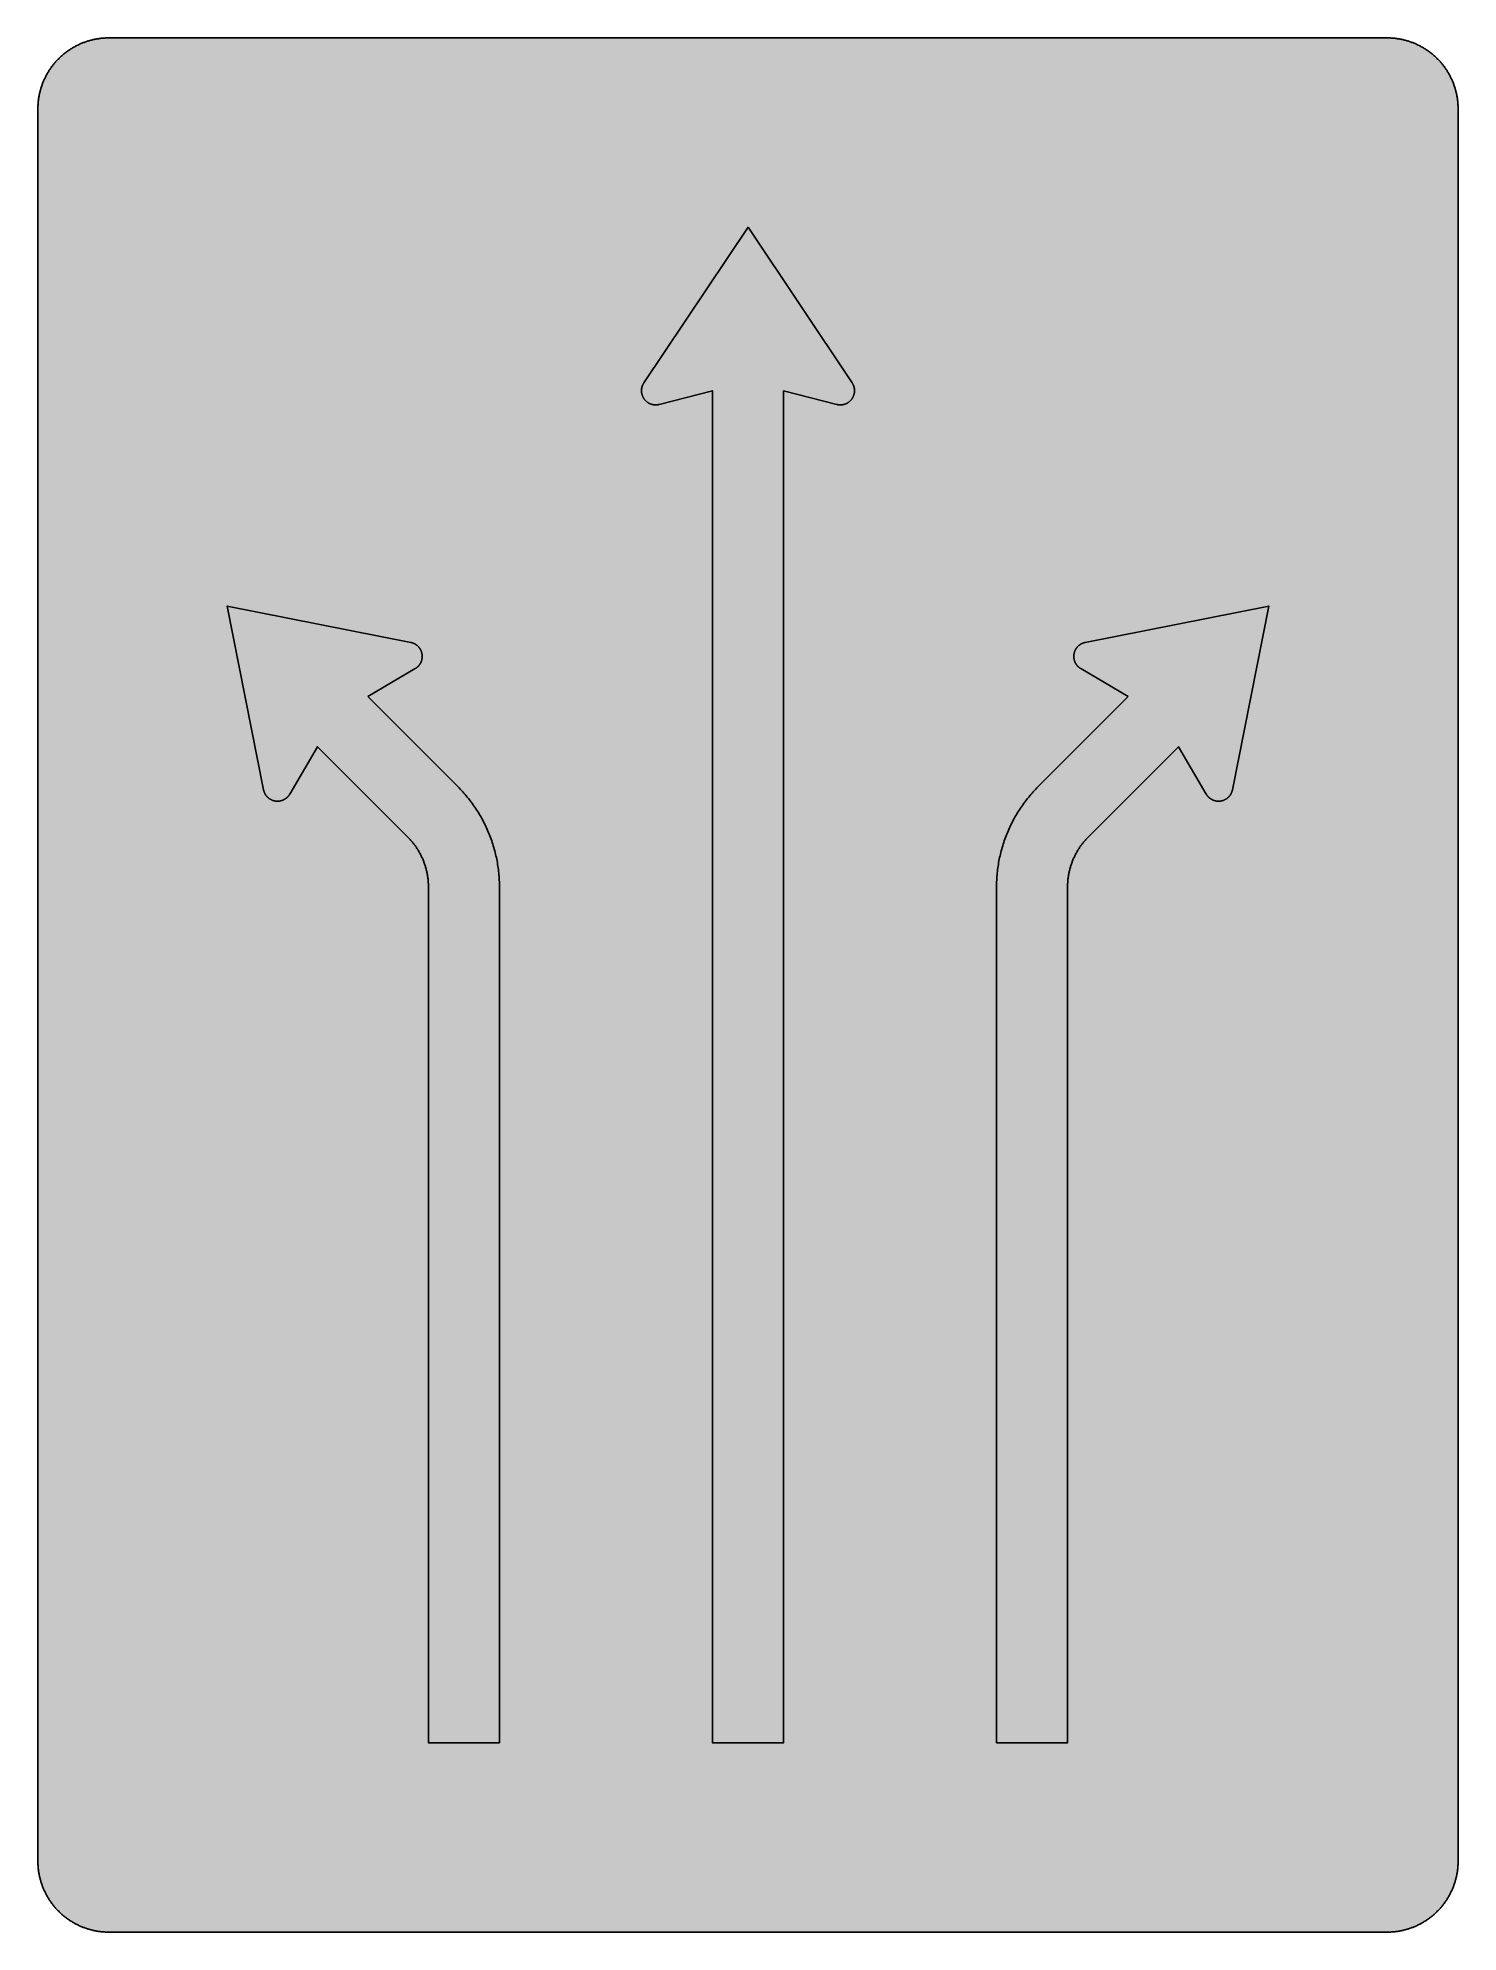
# Model space of a CAD drawing. Header units: millimetres. Extents: x 0 to 423, y 0 to 564.
import ezdxf

# ---------------------------------------------------------------- set-up
doc = ezdxf.new("R2010")
doc.units = ezdxf.units.MM

msp = doc.modelspace()

# ---------------------------------------------------------------- hatches: boundary and pattern name
for color, points in [(254, [(21.2189, 0.0537), (20.955, 0.0533), (20.6934, 0.0584), (20.4292, 0.066), (20.1676, 0.0787), (19.906, 0.094), (19.6469, 0.1118), (19.3853, 0.1321), (19.1262, 0.1549), (18.8671, 0.1829), (18.608, 0.2134), (18.349, 0.2464), (18.0924, 0.2845), (17.8359, 0.3251), (17.5793, 0.3683), (17.3253, 0.414), (17.0688, 0.4623), (16.8148, 0.5156), (16.5633, 0.5715), (16.3093, 0.6299), (16.0579, 0.6909), (15.809, 0.7544), (15.56, 0.823), (15.3111, 0.8941), (15.0622, 0.9677), (14.8158, 1.0439), (14.5694, 1.1227), (14.3256, 1.2065), (14.0818, 1.2903), (13.8379, 1.3792), (13.5966, 1.4707), (13.3579, 1.5672), (13.1191, 1.6637), (12.8803, 1.7628), (12.6441, 1.8669), (12.4079, 1.9736), (12.1742, 2.0803), (11.9405, 2.192), (11.7094, 2.3089), (11.4808, 2.4257), (11.2522, 2.5451), (11.0236, 2.6695), (10.7975, 2.794), (10.574, 2.9235), (10.3505, 3.0556), (10.1295, 3.1877), (9.9111, 3.3249), (9.6926, 3.4646), (9.4742, 3.6068), (9.2608, 3.7541), (9.0475, 3.9014), (8.8341, 4.0513), (8.6258, 4.2037), (8.4176, 4.3612), (8.2118, 4.5187), (8.0061, 4.6812), (7.8029, 4.8438), (7.6022, 5.0114), (7.4041, 5.1816), (7.206, 5.3518), (7.0129, 5.527), (6.8174, 5.7048), (6.6269, 5.8826), (6.4389, 6.0655), (6.2509, 6.2509), (6.0655, 6.4389), (5.8852, 6.6269), (5.7048, 6.8174), (5.527, 7.0104), (5.3518, 7.206), (5.1816, 7.4041), (5.0114, 7.6022), (4.8463, 7.8029), (4.6812, 8.0061), (4.5187, 8.2118), (4.3612, 8.4176), (4.2062, 8.6258), (4.0513, 8.8341), (3.9014, 9.0475), (3.7541, 9.2608), (3.6068, 9.4742), (3.4646, 9.6926), (3.3249, 9.9085), (3.1877, 10.1295), (3.0556, 10.3505), (2.9235, 10.574), (2.794, 10.7975), (2.6695, 11.0236), (2.5451, 11.2522), (2.4257, 11.4808), (2.3063, 11.7094), (2.192, 11.9405), (2.0803, 12.1742), (1.971, 12.4079), (1.8669, 12.6441), (1.7628, 12.8803), (1.6637, 13.1191), (1.5646, 13.3579), (1.4707, 13.5966), (1.3792, 13.8379), (1.2903, 14.0818), (1.2065, 14.3256), (1.1227, 14.5694), (1.0439, 14.8158), (0.9652, 15.0622), (0.8915, 15.3111), (0.823, 15.56), (0.7544, 15.809), (0.6883, 16.0604), (0.6274, 16.3119), (0.569, 16.5633), (0.5131, 16.8148), (0.4623, 17.0688), (0.4115, 17.3253), (0.3658, 17.5793), (0.3226, 17.8359), (0.2819, 18.0924), (0.2464, 18.3515), (0.2134, 18.608), (0.1829, 18.8671), (0.1549, 19.1262), (0.1295, 19.3878), (0.1092, 19.6469), (0.0914, 19.9085), (0.0762, 20.1701), (0.066, 20.4318), (0.0584, 20.6934), (0.0533, 20.955), (0.0508, 21.2192), (0.0522, 543.3314), (0.0533, 543.593), (0.0584, 543.8546), (0.066, 544.1188), (0.0762, 544.3804), (0.0914, 544.642), (0.1092, 544.9011), (0.1295, 545.1627), (0.1549, 545.4218), (0.1829, 545.6809), (0.2134, 545.94), (0.2464, 546.1991), (0.2819, 546.4556), (0.3226, 546.7121), (0.3658, 546.9687), (0.4115, 547.2227), (0.4623, 547.4792), (0.5131, 547.7332), (0.569, 547.9847), (0.6274, 548.2387), (0.6883, 548.4876), (0.7544, 548.7391), (0.823, 548.988), (0.8915, 549.2369), (0.9652, 549.4858), (1.0439, 549.7322), (1.1227, 549.9786), (1.2065, 550.2224), (1.2903, 550.4663), (1.3792, 550.7076), (1.4707, 550.9489), (1.5646, 551.1902), (1.6637, 551.4289), (1.7628, 551.6677), (1.8669, 551.9039), (1.971, 552.1401), (2.0803, 552.3738), (2.192, 552.6049), (2.3063, 552.8386), (2.4257, 553.0672), (2.5451, 553.2958), (2.6695, 553.5244), (2.794, 553.7505), (2.9235, 553.974), (3.0556, 554.1975), (3.1877, 554.4185), (3.3249, 554.6369), (3.4646, 554.8554), (3.6068, 555.0738), (3.7541, 555.2872), (3.9014, 555.5005), (4.0513, 555.7114), (4.2062, 555.9222), (4.3612, 556.1305), (4.5187, 556.3362), (4.6812, 556.5419), (4.8463, 556.7451), (5.0114, 556.9458), (5.1816, 557.1439), (5.3518, 557.342), (5.527, 557.5351), (5.7048, 557.7281), (5.8852, 557.9212), (6.0655, 558.1091), (6.2509, 558.2971), (6.4389, 558.4825), (6.6269, 558.6628), (6.8174, 558.8432), (7.0129, 559.021), (7.206, 559.1937), (7.4041, 559.3664), (7.6022, 559.5366), (7.8029, 559.7017), (8.0061, 559.8668), (8.2118, 560.0268), (8.4176, 560.1868), (8.6258, 560.3418), (8.8341, 560.4967), (9.0475, 560.6466), (9.2608, 560.7939), (9.4742, 560.9387), (9.6926, 561.0835), (9.9111, 561.2232), (10.1295, 561.3603), (10.3505, 561.4924), (10.574, 561.6245), (10.7975, 561.754), (11.0236, 561.8785), (11.2522, 562.0029), (11.4808, 562.1223), (11.7094, 562.2392), (11.9405, 562.356), (12.1742, 562.4678), (12.4079, 562.5744), (12.6441, 562.6811), (12.8803, 562.7853), (13.1191, 562.8843), (13.3579, 562.9834), (13.5966, 563.0774), (13.8379, 563.1688), (14.0818, 563.2577), (14.3256, 563.3415), (14.5694, 563.4253), (14.8158, 563.5041), (15.0622, 563.5803), (15.3111, 563.6539), (15.56, 563.7251), (15.809, 563.7936), (16.0579, 563.8571), (16.3093, 563.9206), (16.5633, 563.9791), (16.8148, 564.0349), (17.0688, 564.0857), (17.3253, 564.1365), (17.5793, 564.1823), (17.8359, 564.2254), (18.0924, 564.2635), (18.349, 564.3016), (18.608, 564.3347), (18.8671, 564.3651), (19.1262, 564.3931), (19.3853, 564.4185), (19.6469, 564.4388), (19.906, 564.4566), (20.1676, 564.4718), (20.4292, 564.482), (20.6934, 564.4896), (20.955, 564.4947), (21.2166, 564.4972), (402.2189, 564.4981), (402.4808, 564.4947), (402.7424, 564.4896), (403.0066, 564.482), (403.2682, 564.4718), (403.5298, 564.4566), (403.7889, 564.4388), (404.0505, 564.4185), (404.3096, 564.3931), (404.5687, 564.3651), (404.8277, 564.3347), (405.0868, 564.3016), (405.3434, 564.2635), (405.5999, 564.2254), (405.8564, 564.1823), (406.113, 564.1365), (406.367, 564.0857), (406.621, 564.0349), (406.875, 563.9791), (407.1264, 563.9206), (407.3779, 563.8571), (407.6268, 563.7936), (407.8783, 563.7251), (408.1272, 563.6539), (408.3736, 563.5803), (408.62, 563.5041), (408.8663, 563.4253), (409.1102, 563.3415), (409.354, 563.2577), (409.5979, 563.1688), (409.8392, 563.0774), (410.0805, 562.9834), (410.3192, 562.8843), (410.5554, 562.7853), (410.7942, 562.6811), (411.0279, 562.5744), (411.2616, 562.4678), (411.4952, 562.356), (411.7264, 562.2392), (411.9575, 562.1223), (412.1861, 562.0029), (412.4122, 561.8785), (412.6382, 561.754), (412.8643, 561.6245), (413.0853, 561.4924), (413.3063, 561.3603), (413.5272, 561.2232), (413.7457, 561.0835), (413.9616, 560.9387), (414.1775, 560.7939), (414.3908, 560.6466), (414.6017, 560.4967), (414.8125, 560.3418), (415.0208, 560.1868), (415.2265, 560.0268), (415.4297, 559.8668), (415.6329, 559.7017), (415.8336, 559.5366), (416.0342, 559.3664), (416.2298, 559.1937), (416.4254, 559.021), (416.6184, 558.8432), (416.8089, 558.6628), (416.9994, 558.4825), (417.1848, 558.2971), (417.3703, 558.1091), (417.5531, 557.9212), (417.7335, 557.7281), (417.9087, 557.5351), (418.084, 557.342), (418.2567, 557.1439), (418.4244, 556.9458), (418.592, 556.7451), (418.7546, 556.5419), (418.9171, 556.3362), (419.0746, 556.1305), (419.2321, 555.9222), (419.3845, 555.7114), (419.5369, 555.5005), (419.6842, 555.2872), (419.829, 555.0738), (419.9712, 554.8554), (420.1109, 554.6369), (420.2481, 554.4185), (420.3827, 554.1975), (420.5148, 553.974), (420.6418, 553.7505), (420.7688, 553.5244), (420.8907, 553.2958), (421.0126, 553.0672), (421.1295, 552.8386), (421.2438, 552.6049), (421.3555, 552.3738), (421.4647, 552.1401), (421.5689, 551.9039), (421.673, 551.6677), (421.7746, 551.4289), (421.8711, 551.1902), (421.9651, 550.9489), (422.0566, 550.7076), (422.1455, 550.4663), (422.2318, 550.2224), (422.3131, 549.9786), (422.3918, 549.7322), (422.4706, 549.4858), (422.5442, 549.2369), (422.6128, 548.988), (422.6814, 548.7391), (422.7449, 548.4876), (422.8084, 548.2387), (422.8668, 547.9847), (422.9227, 547.7332), (422.9735, 547.4792), (423.0243, 547.2227), (423.07, 546.9687), (423.1132, 546.7121), (423.1513, 546.4556), (423.1894, 546.1991), (423.2224, 545.94), (423.2529, 545.6809), (423.2808, 545.4218), (423.3037, 545.1627), (423.3266, 544.9011), (423.3443, 544.642), (423.357, 544.3804), (423.3697, 544.1188), (423.3774, 543.8546), (423.3824, 543.593), (423.385, 543.3314), (423.3855, 21.2203), (423.3824, 20.955), (423.3774, 20.6934), (423.3697, 20.4318), (423.357, 20.1701), (423.3443, 19.9085), (423.3266, 19.6469), (423.3037, 19.3878), (423.2808, 19.1262), (423.2529, 18.8671), (423.2224, 18.608), (423.1894, 18.3515), (423.1513, 18.0924), (423.1132, 17.8359), (423.07, 17.5793), (423.0243, 17.3253), (422.9735, 17.0688), (422.9227, 16.8148), (422.8668, 16.5633), (422.8084, 16.3119), (422.7449, 16.0604), (422.6814, 15.809), (422.6128, 15.56), (422.5442, 15.3111), (422.4706, 15.0622), (422.3918, 14.8158), (422.3131, 14.5694), (422.2318, 14.3256), (422.1455, 14.0818), (422.0566, 13.8379), (421.9651, 13.5966), (421.8711, 13.3579), (421.7746, 13.1191), (421.673, 12.8803), (421.5689, 12.6441), (421.4647, 12.4079), (421.3555, 12.1742), (421.2438, 11.9405), (421.1295, 11.7094), (421.0126, 11.4808), (420.8907, 11.2522), (420.7688, 11.0236), (420.6418, 10.7975), (420.5148, 10.574), (420.3827, 10.3505), (420.2481, 10.1295), (420.1109, 9.9085), (419.9712, 9.6926), (419.829, 9.4742), (419.6842, 9.2608), (419.5369, 9.0475), (419.3845, 8.8341), (419.2321, 8.6258), (419.0746, 8.4176), (418.9171, 8.2118), (418.7546, 8.0061), (418.592, 7.8029), (418.4244, 7.6022), (418.2567, 7.4041), (418.084, 7.206), (417.9087, 7.0104), (417.7335, 6.8174), (417.5531, 6.6269), (417.3703, 6.4389), (417.1848, 6.2509), (416.9994, 6.0655), (416.8089, 5.8826), (416.6184, 5.7048), (416.4254, 5.527), (416.2298, 5.3518), (416.0342, 5.1816), (415.8336, 5.0114), (415.6329, 4.8438), (415.4297, 4.6812), (415.2265, 4.5187), (415.0208, 4.3612), (414.8125, 4.2037), (414.6017, 4.0513), (414.3908, 3.9014), (414.1775, 3.7541), (413.9616, 3.6068), (413.7457, 3.4646), (413.5272, 3.3249), (413.3063, 3.1877), (413.0853, 3.0556), (412.8643, 2.9235), (412.6382, 2.794), (412.4122, 2.6695), (412.1861, 2.5451), (411.9575, 2.4257), (411.7264, 2.3089), (411.4952, 2.192), (411.2616, 2.0803), (411.0279, 1.9736), (410.7942, 1.8669), (410.5554, 1.7628), (410.3192, 1.6637), (410.0805, 1.5672), (409.8392, 1.4707), (409.5979, 1.3792), (409.354, 1.2903), (409.1102, 1.2065), (408.8663, 1.1227), (408.62, 1.0439), (408.3736, 0.9677), (408.1272, 0.8941), (407.8783, 0.823), (407.6268, 0.7544), (407.3779, 0.6909), (407.1264, 0.6299), (406.875, 0.5715), (406.621, 0.5156), (406.367, 0.4623), (406.113, 0.414), (405.8564, 0.3683), (405.5999, 0.3251), (405.3434, 0.2845), (405.0868, 0.2464), (404.8277, 0.2134), (404.5687, 0.1829), (404.3096, 0.1549), (404.0505, 0.1321), (403.7889, 0.1118), (403.5298, 0.094), (403.2682, 0.0787), (403.0066, 0.066), (402.7424, 0.0584), (402.4808, 0.0533), (402.2166, 0.0533)]), (59, [(222.3022, 459.3703), (238.1772, 455.2703), (238.191, 455.2645), (238.2088, 455.262), (238.2241, 455.2569), (238.2418, 455.2518), (238.2571, 455.2493), (238.2723, 455.2442), (238.2901, 455.2417), (238.3053, 455.2366), (238.3231, 455.234), (238.3384, 455.2315), (238.3561, 455.2264), (238.3714, 455.2239), (238.3892, 455.2213), (238.4044, 455.2163), (238.4196, 455.2137), (238.4374, 455.2112), (238.4527, 455.2086), (238.4704, 455.2036), (238.4857, 455.201), (238.5035, 455.1985), (238.5187, 455.1959), (238.5365, 455.1934), (238.5517, 455.1909), (238.5695, 455.1883), (238.5847, 455.1858), (238.6025, 455.1832), (238.6178, 455.1807), (238.6355, 455.1782), (238.6508, 455.1756), (238.6686, 455.1731), (238.6838, 455.1705), (238.7016, 455.168), (238.7168, 455.168), (238.7346, 455.1655), (238.7498, 455.1629), (238.7676, 455.1604), (238.7829, 455.1604), (238.8006, 455.1578), (238.8184, 455.1553), (238.8337, 455.1553), (238.8514, 455.1528), (238.8667, 455.1502), (238.8845, 455.1502), (238.8997, 455.1477), (238.9175, 455.1477), (238.9327, 455.1451), (238.9505, 455.1451), (238.9683, 455.1451), (238.9835, 455.1426), (239.0013, 455.1426), (239.0165, 455.1401), (239.0343, 455.1401), (239.0496, 455.1401), (239.0673, 455.1401), (239.0851, 455.1375), (239.1004, 455.1375), (239.1181, 455.1375), (239.1334, 455.1375), (239.1512, 455.1375), (239.1664, 455.135), (239.1842, 455.135), (239.202, 455.135), (239.2172, 455.135), (239.235, 455.135), (239.3442, 455.1375), (239.4534, 455.1401), (239.5601, 455.1477), (239.6668, 455.1578), (239.7735, 455.1705), (239.8801, 455.1832), (239.9843, 455.201), (240.0884, 455.2213), (240.19, 455.2442), (240.2916, 455.2696), (240.3932, 455.295), (240.4923, 455.3255), (240.5913, 455.3585), (240.6904, 455.3915), (240.7869, 455.4296), (240.8834, 455.4677), (240.9774, 455.5084), (241.0689, 455.5541), (241.1628, 455.5998), (241.2517, 455.6455), (241.3406, 455.6963), (241.4295, 455.7497), (241.5159, 455.803), (241.6023, 455.8589), (241.6861, 455.9173), (241.7674, 455.9757), (241.8486, 456.0392), (241.9274, 456.1027), (242.0061, 456.1688), (242.0798, 456.2348), (242.156, 456.3034), (242.2271, 456.3745), (242.2982, 456.4482), (242.3668, 456.5218), (242.4354, 456.598), (242.5014, 456.6768), (242.5649, 456.7555), (242.6259, 456.8368), (242.6868, 456.9181), (242.7453, 457.0019), (242.8011, 457.0882), (242.8545, 457.1746), (242.9078, 457.261), (242.9561, 457.3499), (243.0043, 457.4413), (243.0501, 457.5327), (243.0932, 457.6267), (243.1339, 457.7207), (243.1745, 457.8172), (243.2101, 457.9137), (243.2456, 458.0103), (243.2761, 458.1093), (243.3066, 458.2109), (243.3345, 458.31), (243.3599, 458.4116), (243.3828, 458.5157), (243.4006, 458.6199), (243.4184, 458.724), (243.4336, 458.8307), (243.4463, 458.9374), (243.4565, 459.044), (243.4615, 459.1507), (243.4666, 459.2599), (243.4666, 459.3692), (243.4666, 459.4073), (243.4666, 459.4479), (243.4666, 459.486), (243.4641, 459.5266), (243.4641, 459.5647), (243.4615, 459.6054), (243.459, 459.6435), (243.4565, 459.6816), (243.4539, 459.7222), (243.4488, 459.7603), (243.4463, 459.7984), (243.4412, 459.8391), (243.4361, 459.8772), (243.4311, 459.9153), (243.426, 459.9534), (243.4209, 459.9915), (243.4158, 460.0321), (243.4082, 460.0702), (243.4031, 460.1083), (243.3955, 460.1464), (243.3879, 460.1845), (243.3803, 460.2226), (243.3726, 460.2607), (243.365, 460.2988), (243.3549, 460.3369), (243.3472, 460.375), (243.3371, 460.4131), (243.3269, 460.4512), (243.3168, 460.4868), (243.3066, 460.5249), (243.2964, 460.563), (243.2863, 460.5985), (243.2736, 460.6366), (243.2609, 460.6747), (243.2507, 460.7103), (243.238, 460.7484), (243.2253, 460.7839), (243.2126, 460.822), (243.1974, 460.8576), (243.1847, 460.8932), (243.1694, 460.9313), (243.1542, 460.9668), (243.1415, 461.0024), (243.1263, 461.0379), (243.111, 461.0735), (243.0932, 461.1091), (243.078, 461.1446), (243.0602, 461.1802), (243.045, 461.2157), (243.0272, 461.2513), (243.0094, 461.2843), (242.9916, 461.3199), (242.9739, 461.3554), (242.9561, 461.3885), (242.9358, 461.424), (242.918, 461.457), (242.8977, 461.4901), (242.8773, 461.5256), (242.857, 461.5586), (242.8367, 461.5917), (242.8164, 461.6247), (242.7961, 461.6577), (242.7732, 461.6907), (242.7529, 461.7237), (211.7189, 508.0536), (180.6857, 461.7251), (180.6626, 461.6907), (180.6423, 461.6577), (180.6194, 461.6247), (180.5991, 461.5917), (180.5788, 461.5586), (180.5584, 461.5256), (180.5381, 461.4901), (180.5203, 461.457), (180.5, 461.424), (180.4822, 461.3885), (180.4619, 461.3554), (180.4441, 461.3199), (180.4264, 461.2843), (180.4086, 461.2513), (180.3933, 461.2157), (180.3756, 461.1802), (180.3578, 461.1446), (180.3425, 461.1091), (180.3273, 461.0735), (180.3121, 461.0379), (180.2968, 461.0024), (180.2816, 460.9668), (180.2663, 460.9313), (180.2511, 460.8932), (180.2384, 460.8576), (180.2257, 460.822), (180.2105, 460.7839), (180.1978, 460.7484), (180.1851, 460.7103), (180.1749, 460.6747), (180.1622, 460.6366), (180.1495, 460.5985), (180.1393, 460.563), (180.1292, 460.5249), (180.119, 460.4868), (180.1089, 460.4512), (180.0987, 460.4131), (180.0885, 460.375), (180.0809, 460.3369), (180.0708, 460.2988), (180.0631, 460.2607), (180.0555, 460.2226), (180.0479, 460.1845), (180.0403, 460.1464), (180.0327, 460.1083), (180.025, 460.0702), (180.02, 460.0321), (180.0149, 459.9915), (180.0073, 459.9534), (180.0022, 459.9153), (179.9971, 459.8772), (179.9946, 459.8391), (179.9895, 459.7984), (179.9869, 459.7603), (179.9819, 459.7222), (179.9793, 459.6816), (179.9768, 459.6435), (179.9742, 459.6054), (179.9717, 459.5647), (179.9717, 459.5266), (179.9692, 459.486), (179.9692, 459.4479), (179.9666, 459.4073), (179.9666, 459.3692), (179.9692, 459.2599), (179.9742, 459.1507), (179.9793, 459.044), (179.9895, 458.9374), (180.0022, 458.8307), (180.0174, 458.724), (180.0327, 458.6199), (180.053, 458.5157), (180.0758, 458.4116), (180.1012, 458.31), (180.1292, 458.2109), (180.1571, 458.1093), (180.1901, 458.0103), (180.2257, 457.9137), (180.2613, 457.8172), (180.2994, 457.7207), (180.3425, 457.6267), (180.3857, 457.5327), (180.4314, 457.4413), (180.4797, 457.3499), (180.528, 457.261), (180.5813, 457.1746), (180.6346, 457.0882), (180.6905, 457.0019), (180.7489, 456.9181), (180.8099, 456.8368), (180.8709, 456.7555), (180.9344, 456.6768), (181.0004, 456.598), (181.0664, 456.5218), (181.1376, 456.4482), (181.2087, 456.3745), (181.2798, 456.3034), (181.356, 456.2348), (181.4297, 456.1688), (181.5084, 456.1027), (181.5871, 456.0392), (181.6684, 455.9757), (181.7497, 455.9173), (181.8335, 455.8589), (181.9199, 455.803), (182.0062, 455.7497), (182.0951, 455.6963), (182.184, 455.6455), (182.2729, 455.5998), (182.3669, 455.5541), (182.4584, 455.5084), (182.5523, 455.4677), (182.6489, 455.4296), (182.7454, 455.3915), (182.8444, 455.3585), (182.9435, 455.3255), (183.0426, 455.295), (183.1442, 455.2696), (183.2458, 455.2442), (183.3474, 455.2213), (183.4515, 455.201), (183.5556, 455.1832), (183.6623, 455.1705), (183.769, 455.1578), (183.8757, 455.1477), (183.9824, 455.1401), (184.0916, 455.1375), (184.2008, 455.135), (184.2186, 455.135), (184.2338, 455.135), (184.2516, 455.135), (184.2694, 455.135), (184.2846, 455.1375), (184.3024, 455.1375), (184.3176, 455.1375), (184.3354, 455.1375), (184.3532, 455.1375), (184.3684, 455.1401), (184.3862, 455.1401), (184.4015, 455.1401), (184.4192, 455.1401), (184.4345, 455.1426), (184.4523, 455.1426), (184.47, 455.1451), (184.4853, 455.1451), (184.5031, 455.1451), (184.5183, 455.1477), (184.5361, 455.1477), (184.5513, 455.1502), (184.5691, 455.1502), (184.5869, 455.1528), (184.6021, 455.1553), (184.6199, 455.1553), (184.6351, 455.1578), (184.6529, 455.1604), (184.6682, 455.1604), (184.6859, 455.1629), (184.7012, 455.1655), (184.719, 455.168), (184.7342, 455.168), (184.752, 455.1705), (184.7698, 455.1731), (184.785, 455.1756), (184.8028, 455.1782), (184.818, 455.1807), (184.8358, 455.1832), (184.851, 455.1858), (184.8688, 455.1883), (184.8841, 455.1909), (184.8993, 455.1934), (184.9171, 455.1959), (184.9323, 455.1985), (184.9501, 455.201), (184.9653, 455.2036), (184.9831, 455.2086), (184.9984, 455.2112), (185.0161, 455.2137), (185.0314, 455.2163), (185.0492, 455.2213), (185.0644, 455.2239), (185.0796, 455.2264), (185.0974, 455.2315), (185.1127, 455.234), (185.1304, 455.2366), (185.1457, 455.2417), (185.1609, 455.2442), (185.1787, 455.2493), (185.1939, 455.2518), (185.2117, 455.2569), (185.227, 455.262), (185.2422, 455.2645), (185.26, 455.2696), (201.1355, 459.3703), (201.1355, 56.4981), (222.3022, 56.4981)]), (59, [(98.4056, 368.2238), (112.5291, 376.5501), (112.588, 376.5855), (112.6465, 376.621), (112.7049, 376.6591), (112.7633, 376.6998), (112.8217, 376.7379), (112.8776, 376.7785), (112.9335, 376.8192), (112.9894, 376.8623), (113.0427, 376.9055), (113.096, 376.9487), (113.1468, 376.9944), (113.2002, 377.0401), (113.251, 377.0859), (113.3018, 377.1316), (113.35, 377.1798), (113.3983, 377.2281), (113.4466, 377.2789), (113.4923, 377.3272), (113.538, 377.378), (113.5837, 377.4288), (113.6269, 377.4821), (113.6701, 377.5354), (113.7133, 377.5888), (113.7539, 377.6421), (113.7945, 377.6955), (113.8352, 377.7513), (113.8733, 377.8072), (113.9114, 377.8631), (113.9495, 377.9215), (113.985, 377.9774), (114.0206, 378.0358), (114.0536, 378.0942), (114.0866, 378.1552), (114.1197, 378.2136), (114.1501, 378.2746), (114.1806, 378.3355), (114.2111, 378.3965), (114.239, 378.46), (114.267, 378.521), (114.2924, 378.5845), (114.3178, 378.648), (114.3432, 378.7115), (114.366, 378.775), (114.3889, 378.8385), (114.4092, 378.9045), (114.4295, 378.968), (114.4499, 379.034), (114.4676, 379.1001), (114.4854, 379.1661), (114.5007, 379.2322), (114.5159, 379.3007), (114.5311, 379.3668), (114.5438, 379.4354), (114.554, 379.5039), (114.5667, 379.57), (114.5743, 379.6386), (114.5845, 379.7071), (114.5921, 379.7783), (114.5972, 379.8468), (114.6023, 379.9154), (114.6073, 379.984), (114.6099, 380.0551), (114.6099, 380.1262), (114.6124, 380.1948), (114.6099, 380.2888), (114.6073, 380.3828), (114.6023, 380.4768), (114.5946, 380.5707), (114.587, 380.6622), (114.5743, 380.7562), (114.5616, 380.8476), (114.5464, 380.939), (114.5286, 381.0279), (114.5108, 381.1168), (114.4905, 381.2083), (114.4676, 381.2946), (114.4422, 381.3835), (114.4143, 381.4699), (114.3864, 381.5563), (114.3559, 381.6426), (114.3254, 381.7264), (114.2924, 381.8103), (114.2568, 381.8941), (114.2187, 381.9754), (114.1806, 382.0566), (114.14, 382.1379), (114.0993, 382.2167), (114.0536, 382.2954), (114.0079, 382.3716), (113.9622, 382.4478), (113.9139, 382.524), (113.8631, 382.5977), (113.8123, 382.6713), (113.759, 382.7424), (113.7056, 382.8136), (113.6498, 382.8821), (113.5913, 382.9507), (113.5329, 383.0193), (113.472, 383.0853), (113.411, 383.1488), (113.3475, 383.2123), (113.2815, 383.2758), (113.218, 383.3368), (113.1494, 383.3952), (113.0808, 383.4536), (113.0122, 383.5095), (112.9411, 383.5654), (112.8674, 383.6187), (112.7963, 383.6721), (112.7201, 383.7229), (112.6439, 383.7711), (112.5677, 383.8194), (112.489, 383.8651), (112.4102, 383.9083), (112.3315, 383.9515), (112.2502, 383.9921), (112.1664, 384.0328), (112.0851, 384.0709), (111.9988, 384.1064), (111.9149, 384.1394), (111.8286, 384.1725), (111.7397, 384.2029), (111.6533, 384.2334), (111.5644, 384.2588), (111.473, 384.2842), (111.3815, 384.3071), (111.2901, 384.3299), (111.1987, 384.3477), (56.4967, 395.1647), (67.3118, 340.462), (67.3303, 340.3676), (67.3506, 340.2762), (67.3735, 340.1847), (67.3989, 340.0958), (67.4268, 340.0069), (67.4548, 339.918), (67.4853, 339.8317), (67.5183, 339.7453), (67.5538, 339.659), (67.5894, 339.5751), (67.6275, 339.4913), (67.6656, 339.41), (67.7062, 339.3288), (67.7494, 339.2475), (67.7951, 339.1687), (67.8409, 339.09), (67.8891, 339.0138), (67.9374, 338.9376), (67.9882, 338.8639), (68.039, 338.7903), (68.0949, 338.7192), (68.1482, 338.648), (68.2066, 338.5769), (68.2625, 338.5083), (68.3235, 338.4423), (68.3844, 338.3763), (68.4454, 338.3128), (68.5089, 338.2493), (68.5749, 338.1883), (68.641, 338.1273), (68.707, 338.0689), (68.7756, 338.0105), (68.8467, 337.9546), (68.9153, 337.8987), (68.9889, 337.8479), (69.0626, 337.7946), (69.1363, 337.7463), (69.2099, 337.6955), (69.2861, 337.6498), (69.3649, 337.6041), (69.4436, 337.5609), (69.5223, 337.5177), (69.6036, 337.4771), (69.6824, 337.439), (69.7662, 337.4034), (69.8475, 337.3679), (69.9313, 337.3323), (70.0176, 337.3018), (70.1015, 337.2714), (70.1878, 337.2434), (70.2767, 337.218), (70.3631, 337.1926), (70.452, 337.1698), (70.5409, 337.1494), (70.6298, 337.1291), (70.7212, 337.1113), (70.8127, 337.0986), (70.9041, 337.0834), (70.9955, 337.0732), (71.0895, 337.0631), (71.181, 337.0555), (71.2749, 337.0504), (71.3689, 337.0478), (71.4629, 337.0478), (71.534, 337.0478), (71.6026, 337.0504), (71.6737, 337.0529), (71.7423, 337.0555), (71.8134, 337.0605), (71.882, 337.0682), (71.9506, 337.0758), (72.0192, 337.0834), (72.0877, 337.0936), (72.1563, 337.1037), (72.2249, 337.1164), (72.2909, 337.1291), (72.3595, 337.1418), (72.4256, 337.1571), (72.4916, 337.1748), (72.5576, 337.1901), (72.6237, 337.2104), (72.6897, 337.2282), (72.7558, 337.2485), (72.8193, 337.2714), (72.8853, 337.2917), (72.9488, 337.3171), (73.0123, 337.3399), (73.0758, 337.3653), (73.1368, 337.3933), (73.2003, 337.4187), (73.2612, 337.4492), (73.3222, 337.4771), (73.3831, 337.5076), (73.4441, 337.5381), (73.5051, 337.5711), (73.5635, 337.6041), (73.6219, 337.6397), (73.6803, 337.6752), (73.7387, 337.7108), (73.7946, 337.7463), (73.8505, 337.7844), (73.9064, 337.8251), (73.9623, 337.8632), (74.0181, 337.9038), (74.0715, 337.9445), (74.1248, 337.9876), (74.1782, 338.0308), (74.229, 338.0765), (74.2798, 338.1197), (74.3306, 338.1654), (74.3814, 338.2137), (74.4296, 338.2594), (74.4779, 338.3102), (74.5261, 338.3585), (74.5744, 338.4093), (74.6201, 338.4601), (74.6658, 338.5109), (74.709, 338.5642), (74.7522, 338.6176), (74.7954, 338.6709), (74.8386, 338.7268), (74.8792, 338.7801), (74.9198, 338.8385), (74.9605, 338.8944), (74.9986, 338.9528), (75.0367, 339.0113), (75.0748, 339.0697), (75.1103, 339.1306), (83.4376, 353.2558), (110.2706, 326.4239), (110.4544, 326.2351), (110.6373, 326.0471), (110.8151, 325.8541), (110.9929, 325.661), (111.1682, 325.468), (111.3384, 325.2699), (111.5085, 325.0717), (111.6762, 324.8711), (111.8387, 324.6679), (112.0013, 324.4621), (112.1588, 324.2564), (112.3163, 324.0481), (112.4687, 323.8398), (112.6185, 323.6265), (112.7658, 323.4131), (112.9132, 323.1998), (113.0554, 322.9839), (113.1951, 322.7654), (113.3323, 322.5444), (113.4643, 322.3235), (113.5964, 322.0999), (113.726, 321.8764), (113.8504, 321.6504), (113.9749, 321.4243), (114.0943, 321.1957), (114.2111, 320.9646), (114.3279, 320.7334), (114.4397, 320.4997), (114.5464, 320.2661), (114.6531, 320.0298), (114.7572, 319.7936), (114.8563, 319.5574), (114.9528, 319.3161), (115.0493, 319.0773), (115.1407, 318.836), (115.2296, 318.5922), (115.3135, 318.3484), (115.3973, 318.1045), (115.476, 317.8581), (115.5522, 317.6118), (115.6259, 317.3654), (115.697, 317.1165), (115.7656, 316.865), (115.8291, 316.6161), (115.89, 316.3646), (115.9485, 316.1106), (116.0043, 315.8592), (116.0577, 315.6052), (116.1059, 315.3512), (116.1517, 315.0946), (116.1948, 314.8381), (116.2355, 314.5815), (116.2736, 314.325), (116.3066, 314.0659), (116.3371, 313.8068), (116.365, 313.5478), (116.3879, 313.2887), (116.4082, 313.0271), (116.426, 312.7654), (116.4412, 312.5064), (116.4539, 312.2447), (116.4615, 311.9806), (116.4666, 311.719), (116.4666, 311.4548), (116.4689, 56.4981), (137.6355, 56.4981), (137.6355, 311.4569), (137.6299, 311.9806), (137.6223, 312.5064), (137.6045, 313.0321), (137.5816, 313.5554), (137.5537, 314.0786), (137.5181, 314.5993), (137.475, 315.12), (137.4267, 315.6407), (137.3734, 316.1589), (137.3124, 316.677), (137.2438, 317.1927), (137.1702, 317.7083), (137.0914, 318.2214), (137.0051, 318.7319), (136.9111, 319.245), (136.8146, 319.753), (136.7079, 320.261), (136.5987, 320.7664), (136.4818, 321.2719), (136.3574, 321.7748), (136.2278, 322.2752), (136.0932, 322.7756), (135.951, 323.2734), (135.8036, 323.7687), (135.6512, 324.2615), (135.4912, 324.7517), (135.3261, 325.2419), (135.1559, 325.7296), (134.9781, 326.2147), (134.7953, 326.6973), (134.6073, 327.1774), (134.4117, 327.6549), (134.2111, 328.1324), (134.0053, 328.6049), (133.7945, 329.0748), (133.5761, 329.5447), (133.3525, 330.0095), (133.1239, 330.4718), (132.8877, 330.9315), (132.649, 331.3913), (132.4026, 331.8434), (132.1511, 332.2955), (131.892, 332.7451), (131.6304, 333.1896), (131.3612, 333.6341), (131.0869, 334.0735), (130.8075, 334.5078), (130.523, 334.9422), (130.2334, 335.3714), (129.9362, 335.7982), (129.634, 336.2223), (129.3292, 336.6414), (129.0168, 337.058), (128.6993, 337.4695), (128.3767, 337.8784), (128.049, 338.2848), (127.7163, 338.6861), (127.3759, 339.0849), (127.033, 339.4786), (126.685, 339.8672), (126.3294, 340.2559), (125.9713, 340.6369), (125.6055, 341.0153), (125.2372, 341.3887)]), (59, [(325.0336, 368.2238), (310.9101, 376.5501), (310.8477, 376.5855), (310.7893, 376.621), (310.7309, 376.6591), (310.6725, 376.6998), (310.6166, 376.7379), (310.5582, 376.7785), (310.5023, 376.8192), (310.449, 376.8623), (310.3956, 376.9055), (310.3423, 376.9487), (310.2889, 376.9944), (310.2381, 377.0401), (310.1873, 377.0859), (310.1365, 377.1316), (310.0857, 377.1798), (310.0375, 377.2281), (309.9918, 377.2789), (309.9435, 377.3272), (309.8978, 377.378), (309.8546, 377.4288), (309.8089, 377.4821), (309.7657, 377.5354), (309.7225, 377.5888), (309.6819, 377.6421), (309.6412, 377.6955), (309.6031, 377.7513), (309.5625, 377.8072), (309.5244, 377.8631), (309.4888, 377.9215), (309.4533, 377.9774), (309.4177, 378.0358), (309.3822, 378.0942), (309.3491, 378.1552), (309.3187, 378.2136), (309.2856, 378.2746), (309.2552, 378.3355), (309.2272, 378.3965), (309.1967, 378.46), (309.1713, 378.521), (309.1434, 378.5845), (309.118, 378.648), (309.0951, 378.7115), (309.0697, 378.775), (309.0494, 378.8385), (309.0266, 378.9045), (309.0062, 378.968), (308.9885, 379.034), (308.9681, 379.1001), (308.9529, 379.1661), (308.9351, 379.2322), (308.9199, 379.3007), (308.9072, 379.3668), (308.8945, 379.4354), (308.8818, 379.5039), (308.8716, 379.57), (308.8615, 379.6386), (308.8538, 379.7071), (308.8462, 379.7783), (308.8386, 379.8468), (308.8335, 379.9154), (308.831, 379.984), (308.8284, 380.0551), (308.8259, 380.1262), (308.8259, 380.1948), (308.8259, 380.2888), (308.8284, 380.3828), (308.8335, 380.4768), (308.8411, 380.5707), (308.8513, 380.6622), (308.8615, 380.7562), (308.8767, 380.8476), (308.8894, 380.939), (308.9072, 381.0279), (308.9275, 381.1168), (308.9478, 381.2083), (308.9707, 381.2946), (308.9961, 381.3835), (309.0215, 381.4699), (309.0494, 381.5563), (309.0799, 381.6426), (309.1104, 381.7264), (309.1459, 381.8103), (309.1815, 381.8941), (309.2171, 381.9754), (309.2552, 382.0566), (309.2958, 382.1379), (309.339, 382.2167), (309.3822, 382.2954), (309.4279, 382.3716), (309.4736, 382.4478), (309.5219, 382.524), (309.5727, 382.5977), (309.6235, 382.6713), (309.6768, 382.7424), (309.7327, 382.8136), (309.7886, 382.8821), (309.8444, 382.9507), (309.9029, 383.0193), (309.9638, 383.0853), (310.0273, 383.1488), (310.0883, 383.2123), (310.1543, 383.2758), (310.2204, 383.3368), (310.2864, 383.3952), (310.355, 383.4536), (310.4236, 383.5095), (310.4947, 383.5654), (310.5683, 383.6187), (310.6395, 383.6721), (310.7157, 383.7229), (310.7919, 383.7711), (310.8681, 383.8194), (310.9468, 383.8651), (311.0255, 383.9083), (311.1043, 383.9515), (311.1856, 383.9921), (311.2694, 384.0328), (311.3507, 384.0709), (311.437, 384.1064), (311.5208, 384.1394), (311.6072, 384.1725), (311.6961, 384.2029), (311.7825, 384.2334), (311.8714, 384.2588), (311.9628, 384.2842), (312.0542, 384.3071), (312.1457, 384.3299), (312.2371, 384.3477), (366.9411, 395.1647), (356.1277, 340.462), (356.108, 340.3676), (356.0851, 340.2762), (356.0623, 340.1847), (356.0369, 340.0958), (356.0115, 340.0069), (355.981, 339.918), (355.9505, 339.8317), (355.9175, 339.7453), (355.8845, 339.659), (355.8489, 339.5751), (355.8108, 339.4913), (355.7702, 339.41), (355.7295, 339.3288), (355.6864, 339.2475), (355.6432, 339.1687), (355.5949, 339.09), (355.5492, 339.0138), (355.4984, 338.9376), (355.4476, 338.8639), (355.3968, 338.7903), (355.3435, 338.7192), (355.2876, 338.648), (355.2317, 338.5769), (355.1733, 338.5083), (355.1123, 338.4423), (355.0514, 338.3763), (354.9904, 338.3128), (354.9269, 338.2493), (354.8634, 338.1883), (354.7974, 338.1273), (354.7288, 338.0689), (354.6602, 338.0105), (354.5916, 337.9546), (354.5205, 337.8987), (354.4494, 337.8479), (354.3757, 337.7946), (354.3021, 337.7463), (354.2259, 337.6955), (354.1497, 337.6498), (354.0709, 337.6041), (353.9947, 337.5609), (353.9134, 337.5177), (353.8347, 337.4771), (353.7534, 337.439), (353.6721, 337.4034), (353.5883, 337.3679), (353.5045, 337.3323), (353.4207, 337.3018), (353.3343, 337.2714), (353.248, 337.2434), (353.1616, 337.218), (353.0727, 337.1926), (352.9863, 337.1698), (352.8949, 337.1494), (352.806, 337.1291), (352.7171, 337.1113), (352.6257, 337.0986), (352.5342, 337.0834), (352.4402, 337.0732), (352.3488, 337.0631), (352.2548, 337.0555), (352.1608, 337.0504), (352.0669, 337.0478), (351.9729, 337.0478), (351.9043, 337.0478), (351.8332, 337.0504), (351.7646, 337.0529), (351.6935, 337.0555), (351.6249, 337.0605), (351.5563, 337.0682), (351.4852, 337.0758), (351.4166, 337.0834), (351.348, 337.0936), (351.282, 337.1037), (351.2134, 337.1164), (351.1448, 337.1291), (351.0788, 337.1418), (351.0102, 337.1571), (350.9442, 337.1748), (350.8781, 337.1901), (350.8121, 337.2104), (350.7461, 337.2282), (350.6826, 337.2485), (350.6165, 337.2714), (350.553, 337.2917), (350.4895, 337.3171), (350.426, 337.3399), (350.3625, 337.3653), (350.299, 337.3933), (350.2381, 337.4187), (350.1746, 337.4492), (350.1136, 337.4771), (350.0526, 337.5076), (349.9917, 337.5381), (349.9333, 337.5711), (349.8748, 337.6041), (349.8139, 337.6397), (349.7555, 337.6752), (349.6996, 337.7108), (349.6412, 337.7463), (349.5853, 337.7844), (349.5294, 337.8251), (349.4735, 337.8632), (349.4202, 337.9038), (349.3668, 337.9445), (349.3135, 337.9876), (349.2602, 338.0308), (349.2068, 338.0765), (349.156, 338.1197), (349.1052, 338.1654), (349.057, 338.2137), (349.0062, 338.2594), (348.9579, 338.3102), (348.9096, 338.3585), (348.8639, 338.4093), (348.8182, 338.4601), (348.7725, 338.5109), (348.7268, 338.5642), (348.6836, 338.6176), (348.6404, 338.6709), (348.5972, 338.7268), (348.5566, 338.7801), (348.5159, 338.8385), (348.4778, 338.8944), (348.4372, 338.9528), (348.3991, 339.0113), (348.3635, 339.0697), (348.328, 339.1306), (340.0005, 353.2558), (313.169, 326.4239), (312.9839, 326.2351), (312.801, 326.0471), (312.6207, 325.8541), (312.4429, 325.661), (312.2701, 325.468), (312.0974, 325.2699), (311.9272, 325.0717), (311.7621, 324.8711), (311.597, 324.6679), (311.437, 324.4621), (311.277, 324.2564), (311.1221, 324.0481), (310.9697, 323.8398), (310.8173, 323.6265), (310.6699, 323.4131), (310.5252, 323.1998), (310.3829, 322.9839), (310.2432, 322.7654), (310.1061, 322.5444), (309.9714, 322.3235), (309.8394, 322.0999), (309.7098, 321.8764), (309.5854, 321.6504), (309.4609, 321.4243), (309.3415, 321.1957), (309.2247, 320.9646), (309.1104, 320.7334), (308.9986, 320.4997), (308.8894, 320.2661), (308.7827, 320.0298), (308.6786, 319.7936), (308.5795, 319.5574), (308.483, 319.3161), (308.3865, 319.0773), (308.295, 318.836), (308.2087, 318.5922), (308.1223, 318.3484), (308.0385, 318.1045), (307.9598, 317.8581), (307.8836, 317.6118), (307.8099, 317.3654), (307.7388, 317.1165), (307.6702, 316.865), (307.6067, 316.6161), (307.5457, 316.3646), (307.4873, 316.1106), (307.4314, 315.8592), (307.3781, 315.6052), (307.3298, 315.3512), (307.2816, 315.0946), (307.2384, 314.8381), (307.2003, 314.5815), (307.1622, 314.325), (307.1292, 314.0659), (307.0987, 313.8068), (307.0708, 313.5478), (307.0479, 313.2887), (307.025, 313.0271), (307.0073, 312.7654), (306.9946, 312.5064), (306.9819, 312.2447), (306.9742, 311.9806), (306.9692, 311.719), (306.9666, 311.4548), (306.9689, 56.4981), (285.8022, 56.4981), (285.8022, 311.4569), (285.8033, 311.9806), (285.8135, 312.5064), (285.8313, 313.0321), (285.8541, 313.5554), (285.8821, 314.0786), (285.9176, 314.5993), (285.9608, 315.12), (286.0091, 315.6407), (286.0624, 316.1589), (286.1234, 316.677), (286.192, 317.1927), (286.2656, 317.7083), (286.3444, 318.2214), (286.4307, 318.7319), (286.5222, 319.245), (286.6212, 319.753), (286.7279, 320.261), (286.8371, 320.7664), (286.954, 321.2719), (287.0784, 321.7748), (287.208, 322.2752), (287.3426, 322.7756), (287.4848, 323.2734), (287.6321, 323.7687), (287.7845, 324.2615), (287.9446, 324.7517), (288.1097, 325.2419), (288.2798, 325.7296), (288.4576, 326.2147), (288.6405, 326.6973), (288.8285, 327.1774), (289.0241, 327.6549), (289.2247, 328.1324), (289.4305, 328.6049), (289.6438, 329.0748), (289.8597, 329.5447), (290.0832, 330.0095), (290.3144, 330.4718), (290.5481, 330.9315), (290.7894, 331.3913), (291.0357, 331.8434), (291.2872, 332.2955), (291.5437, 332.7451), (291.8079, 333.1896), (292.0746, 333.6341), (292.3489, 334.0735), (292.6283, 334.5078), (292.9128, 334.9422), (293.2049, 335.3714), (293.4995, 335.7982), (293.8018, 336.2223), (294.1091, 336.6414), (294.4216, 337.058), (294.7391, 337.4695), (295.0616, 337.8784), (295.3893, 338.2848), (295.722, 338.6861), (296.0599, 339.0849), (296.4053, 339.4786), (296.7533, 339.8672), (297.1063, 340.2559), (297.467, 340.6369), (297.8302, 341.0153), (298.2011, 341.3887)])]:
    msp.add_hatch(color=color).paths.add_polyline_path(points)
h = msp.add_hatch(color=59)
h.paths.add_polyline_path([(21.2189, 5.3453), (21.021, 5.3442), (20.8229, 5.3492), (20.6273, 5.3543), (20.4318, 5.3645), (20.2336, 5.3746), (20.0381, 5.3873), (19.8425, 5.4026), (19.6494, 5.4229), (19.4539, 5.4432), (19.2608, 5.4661), (19.0678, 5.4915), (18.8747, 5.5169), (18.6817, 5.5474), (18.4887, 5.5804), (18.2982, 5.6159), (18.1077, 5.6515), (17.9172, 5.6921), (17.7267, 5.7328), (17.5362, 5.776), (17.3482, 5.8217), (17.1602, 5.8699), (16.9723, 5.9207), (16.7869, 5.9741), (16.6014, 6.03), (16.416, 6.0884), (16.2306, 6.1468), (16.0477, 6.2103), (15.8648, 6.2738), (15.6845, 6.3398), (15.5016, 6.4084), (15.3213, 6.4795), (15.1435, 6.5532), (14.9657, 6.6269), (14.7879, 6.7056), (14.6101, 6.7843), (14.4348, 6.8656), (14.2596, 6.9494), (14.0868, 7.0358), (13.9141, 7.1247), (13.7439, 7.2136), (13.5712, 7.305), (13.4036, 7.4016), (13.2359, 7.4981), (13.0683, 7.5946), (12.9007, 7.6962), (12.7356, 7.7978), (12.573, 7.9045), (12.4104, 8.0112), (12.2504, 8.1204), (12.0904, 8.2296), (11.9304, 8.3439), (11.7729, 8.4582), (11.618, 8.575), (11.463, 8.6944), (11.3081, 8.8163), (11.1582, 8.9383), (11.0058, 9.0627), (10.856, 9.1897), (10.7086, 9.3193), (10.5639, 9.4513), (10.4191, 9.5834), (10.2743, 9.718), (10.1321, 9.8552), (9.9924, 9.9924), (9.8527, 10.1346), (9.718, 10.2743), (9.5834, 10.4191), (9.4488, 10.5639), (9.3193, 10.7112), (9.1897, 10.8585), (9.0627, 11.0058), (8.9383, 11.1582), (8.8138, 11.3106), (8.6944, 11.463), (8.575, 11.618), (8.4582, 11.7729), (8.3439, 11.9304), (8.2296, 12.0904), (8.1178, 12.2504), (8.0112, 12.4104), (7.9019, 12.573), (7.7978, 12.7381), (7.6962, 12.9007), (7.5946, 13.0683), (7.4955, 13.2359), (7.399, 13.4036), (7.305, 13.5712), (7.2136, 13.7439), (7.1222, 13.9141), (7.0358, 14.0868), (6.9494, 14.2596), (6.8656, 14.4348), (6.7843, 14.6101), (6.7031, 14.7879), (6.6269, 14.9657), (6.5507, 15.1435), (6.477, 15.3213), (6.4084, 15.5016), (6.3398, 15.6845), (6.2713, 15.8648), (6.2078, 16.0477), (6.1468, 16.2331), (6.0858, 16.416), (6.03, 16.6014), (5.9741, 16.7869), (5.9207, 16.9748), (5.8699, 17.1602), (5.8217, 17.3482), (5.776, 17.5362), (5.7302, 17.7267), (5.6896, 17.9172), (5.6515, 18.1077), (5.6134, 18.2982), (5.5778, 18.4887), (5.5474, 18.6817), (5.5169, 18.8747), (5.4889, 19.0678), (5.4635, 19.2608), (5.4407, 19.4539), (5.4204, 19.6494), (5.4026, 19.845), (5.3873, 20.0406), (5.3721, 20.2362), (5.3619, 20.4318), (5.3543, 20.6273), (5.3467, 20.8255), (5.3442, 21.021), (5.3416, 21.2192), (5.3439, 543.3314), (5.3442, 543.527), (5.3467, 543.7251), (5.3543, 543.9207), (5.3619, 544.1163), (5.3721, 544.3144), (5.3873, 544.51), (5.4026, 544.703), (5.4204, 544.8986), (5.4407, 545.0942), (5.4635, 545.2872), (5.4889, 545.4802), (5.5169, 545.6733), (5.5474, 545.8663), (5.5778, 546.0594), (5.6134, 546.2499), (5.6515, 546.4404), (5.6896, 546.6309), (5.7302, 546.8214), (5.776, 547.0119), (5.8217, 547.1998), (5.8699, 547.3878), (5.9207, 547.5732), (5.9741, 547.7612), (6.03, 547.9466), (6.0858, 548.132), (6.1468, 548.3149), (6.2078, 548.5003), (6.2713, 548.6832), (6.3398, 548.8635), (6.4084, 549.0464), (6.477, 549.2242), (6.5507, 549.4045), (6.6269, 549.5823), (6.7031, 549.7601), (6.7843, 549.9379), (6.8656, 550.1132), (6.9494, 550.2885), (7.0358, 550.4612), (7.1222, 550.6339), (7.2136, 550.8041), (7.305, 550.9743), (7.399, 551.1444), (7.4955, 551.3121), (7.5946, 551.4797), (7.6962, 551.6474), (7.7978, 551.8099), (7.9019, 551.975), (8.0112, 552.1376), (8.1178, 552.2976), (8.2296, 552.4576), (8.3439, 552.6176), (8.4582, 552.7751), (8.575, 552.9301), (8.6944, 553.085), (8.8138, 553.2399), (8.9383, 553.3898), (9.0627, 553.5422), (9.1897, 553.6895), (9.3193, 553.8394), (9.4488, 553.9842), (9.5834, 554.1289), (9.718, 554.2737), (9.8527, 554.416), (9.9924, 554.5557), (10.1321, 554.6954), (10.2743, 554.83), (10.4191, 554.9646), (10.5639, 555.0992), (10.7086, 555.2288), (10.856, 555.3583), (11.0058, 555.4853), (11.1582, 555.6098), (11.3081, 555.7317), (11.463, 555.8536), (11.618, 555.973), (11.7729, 556.0898), (11.9304, 556.2041), (12.0904, 556.3184), (12.2504, 556.4276), (12.4104, 556.5369), (12.573, 556.6435), (12.7356, 556.7502), (12.9007, 556.8518), (13.0683, 556.9534), (13.2359, 557.0525), (13.4036, 557.149), (13.5712, 557.243), (13.7439, 557.3344), (13.9141, 557.4259), (14.0868, 557.5122), (14.2596, 557.5986), (14.4348, 557.6824), (14.6101, 557.7637), (14.7879, 557.845), (14.9657, 557.9212), (15.1435, 557.9974), (15.3213, 558.0685), (15.5016, 558.1396), (15.6845, 558.2082), (15.8648, 558.2742), (16.0477, 558.3403), (16.2306, 558.4012), (16.416, 558.4622), (16.6014, 558.5181), (16.7869, 558.5739), (16.9723, 558.6273), (17.1602, 558.6781), (17.3482, 558.7263), (17.5362, 558.7721), (17.7267, 558.8152), (17.9172, 558.8584), (18.1077, 558.8965), (18.2982, 558.9346), (18.4887, 558.9676), (18.6817, 559.0007), (18.8747, 559.0311), (19.0678, 559.0591), (19.2608, 559.0845), (19.4539, 559.1073), (19.6494, 559.1277), (19.8425, 559.1454), (20.0381, 559.1607), (20.2336, 559.1759), (20.4318, 559.1861), (20.6273, 559.1937), (20.8229, 559.2013), (21.021, 559.2039), (21.2166, 559.2064), (402.2189, 559.2064), (402.4147, 559.2039), (402.6129, 559.2013), (402.8084, 559.1937), (403.004, 559.1861), (403.2021, 559.1759), (403.3977, 559.1607), (403.5933, 559.1454), (403.7863, 559.1277), (403.9819, 559.1073), (404.175, 559.0845), (404.368, 559.0591), (404.5636, 559.0311), (404.7541, 559.0007), (404.9471, 558.9676), (405.1376, 558.9346), (405.3307, 558.8965), (405.5212, 558.8584), (405.7091, 558.8152), (405.8996, 558.7721), (406.0876, 558.7263), (406.2755, 558.6781), (406.4635, 558.6273), (406.6489, 558.5739), (406.8343, 558.5181), (407.0198, 558.4622), (407.2052, 558.4012), (407.3881, 558.3403), (407.5709, 558.2742), (407.7538, 558.2082), (407.9342, 558.1396), (408.1145, 558.0685), (408.2923, 557.9974), (408.4726, 557.9212), (408.6504, 557.845), (408.8257, 557.7637), (409.001, 557.6824), (409.1762, 557.5986), (409.3489, 557.5122), (409.5217, 557.4259), (409.6944, 557.3344), (409.8646, 557.243), (410.0347, 557.149), (410.2024, 557.0525), (410.37, 556.9534), (410.5351, 556.8518), (410.7002, 556.7502), (410.8628, 556.6435), (411.0253, 556.5369), (411.1879, 556.4276), (411.3479, 556.3184), (411.5054, 556.2041), (411.6629, 556.0898), (411.8178, 555.973), (411.9728, 555.8536), (412.1277, 555.7317), (412.2801, 555.6098), (412.43, 555.4853), (412.5798, 555.3583), (412.7271, 555.2288), (412.8719, 555.0992), (413.0167, 554.9646), (413.1615, 554.83), (413.3037, 554.6954), (413.4434, 554.5557), (413.5831, 554.416), (413.7177, 554.2737), (413.8524, 554.1289), (413.987, 553.9842), (414.1165, 553.8394), (414.2461, 553.6895), (414.3731, 553.5422), (414.4975, 553.3898), (414.622, 553.2399), (414.7414, 553.085), (414.8607, 552.9301), (414.9776, 552.7751), (415.0944, 552.6176), (415.2062, 552.4576), (415.3179, 552.2976), (415.4272, 552.1376), (415.5338, 551.975), (415.638, 551.8099), (415.7396, 551.6474), (415.8412, 551.4797), (415.9402, 551.3121), (416.0368, 551.1444), (416.1307, 550.9743), (416.2222, 550.8041), (416.3136, 550.6339), (416.4025, 550.4612), (416.4863, 550.2885), (416.5702, 550.1132), (416.6514, 549.9379), (416.7327, 549.7601), (416.8089, 549.5823), (416.8851, 549.4045), (416.9588, 549.2242), (417.0274, 549.0464), (417.0959, 548.8635), (417.1645, 548.6832), (417.228, 548.5003), (417.289, 548.3149), (417.3499, 548.132), (417.4058, 547.9466), (417.4617, 547.7612), (417.515, 547.5732), (417.5658, 547.3878), (417.6141, 547.1998), (417.6598, 547.0119), (417.703, 546.8214), (417.7462, 546.6309), (417.7843, 546.4404), (417.8224, 546.2499), (417.8554, 546.0594), (417.8884, 545.8663), (417.9189, 545.6733), (417.9468, 545.4802), (417.9722, 545.2872), (417.9951, 545.0942), (418.0154, 544.8986), (418.0332, 544.703), (418.0484, 544.51), (418.0611, 544.3144), (418.0738, 544.1163), (418.0815, 543.9207), (418.0865, 543.7251), (418.0916, 543.527), (418.0916, 543.3314), (418.0939, 21.2203), (418.0916, 21.021), (418.0865, 20.8255), (418.0815, 20.6273), (418.0738, 20.4318), (418.0611, 20.2362), (418.0484, 20.0406), (418.0332, 19.845), (418.0154, 19.6494), (417.9951, 19.4539), (417.9722, 19.2608), (417.9468, 19.0678), (417.9189, 18.8747), (417.8884, 18.6817), (417.8554, 18.4887), (417.8224, 18.2982), (417.7843, 18.1077), (417.7462, 17.9172), (417.703, 17.7267), (417.6598, 17.5362), (417.6141, 17.3482), (417.5658, 17.1602), (417.515, 16.9748), (417.4617, 16.7869), (417.4058, 16.6014), (417.3499, 16.416), (417.289, 16.2331), (417.228, 16.0477), (417.1645, 15.8648), (417.0959, 15.6845), (417.0274, 15.5016), (416.9588, 15.3213), (416.8851, 15.1435), (416.8089, 14.9657), (416.7327, 14.7879), (416.6514, 14.6101), (416.5702, 14.4348), (416.4863, 14.2596), (416.4025, 14.0868), (416.3136, 13.9141), (416.2222, 13.7439), (416.1307, 13.5712), (416.0368, 13.4036), (415.9402, 13.2359), (415.8412, 13.0683), (415.7396, 12.9007), (415.638, 12.7381), (415.5338, 12.573), (415.4272, 12.4104), (415.3179, 12.2504), (415.2062, 12.0904), (415.0944, 11.9304), (414.9776, 11.7729), (414.8607, 11.618), (414.7414, 11.463), (414.622, 11.3106), (414.4975, 11.1582), (414.3731, 11.0058), (414.2461, 10.8585), (414.1165, 10.7112), (413.987, 10.5639), (413.8524, 10.4191), (413.7177, 10.2743), (413.5831, 10.1346), (413.4434, 9.9924), (413.3037, 9.8552), (413.1615, 9.718), (413.0167, 9.5834), (412.8719, 9.4513), (412.7271, 9.3193), (412.5798, 9.1897), (412.43, 9.0627), (412.2801, 8.9383), (412.1277, 8.8163), (411.9728, 8.6944), (411.8178, 8.575), (411.6629, 8.4582), (411.5054, 8.3439), (411.3479, 8.2296), (411.1879, 8.1204), (411.0253, 8.0112), (410.8628, 7.9045), (410.7002, 7.7978), (410.5351, 7.6962), (410.37, 7.5946), (410.2024, 7.4981), (410.0347, 7.4016), (409.8646, 7.305), (409.6944, 7.2136), (409.5217, 7.1247), (409.3489, 7.0358), (409.1762, 6.9494), (409.001, 6.8656), (408.8257, 6.7843), (408.6504, 6.7056), (408.4726, 6.6269), (408.2923, 6.5532), (408.1145, 6.4795), (407.9342, 6.4084), (407.7538, 6.3398), (407.5709, 6.2738), (407.3881, 6.2103), (407.2052, 6.1468), (407.0198, 6.0884), (406.8343, 6.03), (406.6489, 5.9741), (406.4635, 5.9207), (406.2755, 5.8699), (406.0876, 5.8217), (405.8996, 5.776), (405.7091, 5.7328), (405.5212, 5.6921), (405.3307, 5.6515), (405.1376, 5.6159), (404.9471, 5.5804), (404.7541, 5.5474), (404.5636, 5.5169), (404.368, 5.4915), (404.175, 5.4661), (403.9819, 5.4432), (403.7863, 5.4229), (403.5933, 5.4026), (403.3977, 5.3873), (403.2021, 5.3746), (403.004, 5.3645), (402.8084, 5.3543), (402.6129, 5.3492), (402.4147, 5.3442), (402.2166, 5.3442)])
h.paths.add_polyline_path([(21.2189, 12.4009), (20.9906, 12.4028), (20.7645, 12.4104), (20.5384, 12.4257), (20.3149, 12.446), (20.0939, 12.4714), (19.8755, 12.5019), (19.6571, 12.5374), (19.4412, 12.5781), (19.2253, 12.6263), (19.0144, 12.6771), (18.8036, 12.733), (18.5953, 12.7965), (18.3896, 12.8626), (18.1864, 12.9337), (17.9832, 13.0124), (17.7851, 13.0937), (17.5895, 13.1775), (17.3939, 13.269), (17.2034, 13.3655), (17.0155, 13.4645), (16.8275, 13.5687), (16.6446, 13.6754), (16.4643, 13.7897), (16.2865, 13.9065), (16.1138, 14.0259), (15.941, 14.1503), (15.7734, 14.2799), (15.6083, 14.4145), (15.4457, 14.5491), (15.2883, 14.6914), (15.1333, 14.8336), (14.9809, 14.9835), (14.8336, 15.1333), (14.6888, 15.2883), (14.5491, 15.4483), (14.412, 15.6083), (14.2799, 15.7734), (14.1503, 15.941), (14.0259, 16.1138), (13.904, 16.2865), (13.7871, 16.4643), (13.6754, 16.6446), (13.5661, 16.83), (13.462, 17.0155), (13.3629, 17.2034), (13.269, 17.3939), (13.1775, 17.5895), (13.0912, 17.7851), (13.0099, 17.9857), (12.9337, 18.1864), (12.8626, 18.3896), (12.794, 18.5953), (12.733, 18.8036), (12.6771, 19.0144), (12.6238, 19.2278), (12.5781, 19.4412), (12.5349, 19.6571), (12.4993, 19.8755), (12.4689, 20.0965), (12.4435, 20.3175), (12.4231, 20.541), (12.4104, 20.7645), (12.4003, 20.9906), (12.3977, 21.2192), (12.3994, 543.3314), (12.4003, 543.5575), (12.4104, 543.7835), (12.4231, 544.0096), (12.4435, 544.2306), (12.4689, 544.4541), (12.4993, 544.6725), (12.5349, 544.891), (12.5781, 545.1069), (12.6238, 545.3228), (12.6771, 545.5336), (12.733, 545.7444), (12.794, 545.9527), (12.8626, 546.1584), (12.9337, 546.3616), (13.0099, 546.5648), (13.0912, 546.7629), (13.1775, 546.9585), (13.269, 547.1541), (13.3629, 547.3446), (13.462, 547.5326), (13.5661, 547.7205), (13.6754, 547.9034), (13.7871, 548.0837), (13.904, 548.2615), (14.0259, 548.4343), (14.1503, 548.607), (14.2799, 548.7746), (14.412, 548.9397), (14.5491, 549.1023), (14.6888, 549.2598), (14.8336, 549.4147), (14.9809, 549.5671), (15.1333, 549.7144), (15.2883, 549.8592), (15.4457, 549.9989), (15.6083, 550.1361), (15.7734, 550.2681), (15.941, 550.3977), (16.1138, 550.5221), (16.2865, 550.6441), (16.4643, 550.7609), (16.6446, 550.8727), (16.8275, 550.9819), (17.0155, 551.086), (17.2034, 551.1851), (17.3939, 551.2791), (17.5895, 551.3705), (17.7851, 551.4569), (17.9832, 551.5381), (18.1864, 551.6143), (18.3896, 551.6855), (18.5953, 551.754), (18.8036, 551.815), (19.0144, 551.8709), (19.2253, 551.9242), (19.4412, 551.9699), (19.6571, 552.0106), (19.8755, 552.0487), (20.0939, 552.0792), (20.3149, 552.1046), (20.5384, 552.1249), (20.7645, 552.1376), (20.9906, 552.1477), (21.2166, 552.1503), (402.2189, 552.1509), (402.4452, 552.1477), (402.6713, 552.1376), (402.8973, 552.1249), (403.1183, 552.1046), (403.3418, 552.0792), (403.5603, 552.0487), (403.7787, 552.0106), (403.9946, 551.9699), (404.2105, 551.9242), (404.4213, 551.8709), (404.6322, 551.815), (404.8404, 551.754), (405.0462, 551.6855), (405.2494, 551.6143), (405.4526, 551.5381), (405.6507, 551.4569), (405.8463, 551.3705), (406.0419, 551.2791), (406.2324, 551.1851), (406.4229, 551.086), (406.6083, 550.9819), (406.7912, 550.8727), (406.9715, 550.7609), (407.1493, 550.6441), (407.3246, 550.5221), (407.4947, 550.3977), (407.6624, 550.2681), (407.8275, 550.1361), (407.99, 549.9989), (408.1475, 549.8592), (408.3025, 549.7144), (408.4549, 549.5671), (408.6022, 549.4147), (408.747, 549.2598), (408.8867, 549.1023), (409.0238, 548.9397), (409.1559, 548.7746), (409.2854, 548.607), (409.4099, 548.4343), (409.5318, 548.2615), (409.6487, 548.0837), (409.7604, 547.9034), (409.8696, 547.7205), (409.9738, 547.5326), (410.0728, 547.3446), (410.1668, 547.1541), (410.2583, 546.9585), (410.3446, 546.7629), (410.4259, 546.5648), (410.5021, 546.3616), (410.5732, 546.1584), (410.6418, 545.9527), (410.7028, 545.7444), (410.7586, 545.5336), (410.812, 545.3228), (410.8577, 545.1069), (410.8983, 544.891), (410.9364, 544.6725), (410.9669, 544.4541), (410.9923, 544.2306), (411.0101, 544.0096), (411.0253, 543.7835), (411.033, 543.5575), (411.038, 543.3314), (411.0383, 21.2203), (411.033, 20.9906), (411.0253, 20.7645), (411.0101, 20.541), (410.9923, 20.3175), (410.9669, 20.0965), (410.9364, 19.8755), (410.8983, 19.6571), (410.8577, 19.4412), (410.812, 19.2278), (410.7586, 19.0144), (410.7028, 18.8036), (410.6418, 18.5953), (410.5732, 18.3896), (410.5021, 18.1864), (410.4259, 17.9857), (410.3446, 17.7851), (410.2583, 17.5895), (410.1668, 17.3939), (410.0728, 17.2034), (409.9738, 17.0155), (409.8696, 16.83), (409.7604, 16.6446), (409.6487, 16.4643), (409.5318, 16.2865), (409.4099, 16.1138), (409.2854, 15.941), (409.1559, 15.7734), (409.0238, 15.6083), (408.8867, 15.4483), (408.747, 15.2883), (408.6022, 15.1333), (408.4549, 14.9835), (408.3025, 14.8336), (408.1475, 14.6914), (407.99, 14.5491), (407.8275, 14.4145), (407.6624, 14.2799), (407.4947, 14.1503), (407.3246, 14.0259), (407.1493, 13.9065), (406.9715, 13.7897), (406.7912, 13.6754), (406.6083, 13.5687), (406.4229, 13.4645), (406.2324, 13.3655), (406.0419, 13.269), (405.8463, 13.1775), (405.6507, 13.0937), (405.4526, 13.0124), (405.2494, 12.9337), (405.0462, 12.8626), (404.8404, 12.7965), (404.6322, 12.733), (404.4213, 12.6771), (404.2105, 12.6263), (403.9946, 12.5781), (403.7787, 12.5374), (403.5603, 12.5019), (403.3418, 12.4714), (403.1183, 12.446), (402.8973, 12.4257), (402.6713, 12.4104), (402.4452, 12.4028), (402.2166, 12.4003)], flags=16)

# ---------------------------------------------------------------- linework, layer by layer
at = {"color": 254}
msp.add_lwpolyline([(21.2189, 0.0537), (20.955, 0.0533), (20.6934, 0.0584), (20.4292, 0.066), (20.1676, 0.0787), (19.906, 0.094), (19.6469, 0.1118), (19.3853, 0.1321), (19.1262, 0.1549), (18.8671, 0.1829), (18.608, 0.2134), (18.349, 0.2464), (18.0924, 0.2845), (17.8359, 0.3251), (17.5793, 0.3683), (17.3253, 0.414), (17.0688, 0.4623), (16.8148, 0.5156), (16.5633, 0.5715), (16.3093, 0.6299), (16.0579, 0.6909), (15.809, 0.7544), (15.56, 0.823), (15.3111, 0.8941), (15.0622, 0.9677), (14.8158, 1.0439), (14.5694, 1.1227), (14.3256, 1.2065), (14.0818, 1.2903), (13.8379, 1.3792), (13.5966, 1.4707), (13.3579, 1.5672), (13.1191, 1.6637), (12.8803, 1.7628), (12.6441, 1.8669), (12.4079, 1.9736), (12.1742, 2.0803), (11.9405, 2.192), (11.7094, 2.3089), (11.4808, 2.4257), (11.2522, 2.5451), (11.0236, 2.6695), (10.7975, 2.794), (10.574, 2.9235), (10.3505, 3.0556), (10.1295, 3.1877), (9.9111, 3.3249), (9.6926, 3.4646), (9.4742, 3.6068), (9.2608, 3.7541), (9.0475, 3.9014), (8.8341, 4.0513), (8.6258, 4.2037), (8.4176, 4.3612), (8.2118, 4.5187), (8.0061, 4.6812), (7.8029, 4.8438), (7.6022, 5.0114), (7.4041, 5.1816), (7.206, 5.3518), (7.0129, 5.527), (6.8174, 5.7048), (6.6269, 5.8826), (6.4389, 6.0655), (6.2509, 6.2509), (6.0655, 6.4389), (5.8852, 6.6269), (5.7048, 6.8174), (5.527, 7.0104), (5.3518, 7.206), (5.1816, 7.4041), (5.0114, 7.6022), (4.8463, 7.8029), (4.6812, 8.0061), (4.5187, 8.2118), (4.3612, 8.4176), (4.2062, 8.6258), (4.0513, 8.8341), (3.9014, 9.0475), (3.7541, 9.2608), (3.6068, 9.4742), (3.4646, 9.6926), (3.3249, 9.9085), (3.1877, 10.1295), (3.0556, 10.3505), (2.9235, 10.574), (2.794, 10.7975), (2.6695, 11.0236), (2.5451, 11.2522), (2.4257, 11.4808), (2.3063, 11.7094), (2.192, 11.9405), (2.0803, 12.1742), (1.971, 12.4079), (1.8669, 12.6441), (1.7628, 12.8803), (1.6637, 13.1191), (1.5646, 13.3579), (1.4707, 13.5966), (1.3792, 13.8379), (1.2903, 14.0818), (1.2065, 14.3256), (1.1227, 14.5694), (1.0439, 14.8158), (0.9652, 15.0622), (0.8915, 15.3111), (0.823, 15.56), (0.7544, 15.809), (0.6883, 16.0604), (0.6274, 16.3119), (0.569, 16.5633), (0.5131, 16.8148), (0.4623, 17.0688), (0.4115, 17.3253), (0.3658, 17.5793), (0.3226, 17.8359), (0.2819, 18.0924), (0.2464, 18.3515), (0.2134, 18.608), (0.1829, 18.8671), (0.1549, 19.1262), (0.1295, 19.3878), (0.1092, 19.6469), (0.0914, 19.9085), (0.0762, 20.1701), (0.066, 20.4318), (0.0584, 20.6934), (0.0533, 20.955), (0.0508, 21.2192), (0.0522, 543.3314), (0.0533, 543.593), (0.0584, 543.8546), (0.066, 544.1188), (0.0762, 544.3804), (0.0914, 544.642), (0.1092, 544.9011), (0.1295, 545.1627), (0.1549, 545.4218), (0.1829, 545.6809), (0.2134, 545.94), (0.2464, 546.1991), (0.2819, 546.4556), (0.3226, 546.7121), (0.3658, 546.9687), (0.4115, 547.2227), (0.4623, 547.4792), (0.5131, 547.7332), (0.569, 547.9847), (0.6274, 548.2387), (0.6883, 548.4876), (0.7544, 548.7391), (0.823, 548.988), (0.8915, 549.2369), (0.9652, 549.4858), (1.0439, 549.7322), (1.1227, 549.9786), (1.2065, 550.2224), (1.2903, 550.4663), (1.3792, 550.7076), (1.4707, 550.9489), (1.5646, 551.1902), (1.6637, 551.4289), (1.7628, 551.6677), (1.8669, 551.9039), (1.971, 552.1401), (2.0803, 552.3738), (2.192, 552.6049), (2.3063, 552.8386), (2.4257, 553.0672), (2.5451, 553.2958), (2.6695, 553.5244), (2.794, 553.7505), (2.9235, 553.974), (3.0556, 554.1975), (3.1877, 554.4185), (3.3249, 554.6369), (3.4646, 554.8554), (3.6068, 555.0738), (3.7541, 555.2872), (3.9014, 555.5005), (4.0513, 555.7114), (4.2062, 555.9222), (4.3612, 556.1305), (4.5187, 556.3362), (4.6812, 556.5419), (4.8463, 556.7451), (5.0114, 556.9458), (5.1816, 557.1439), (5.3518, 557.342), (5.527, 557.5351), (5.7048, 557.7281), (5.8852, 557.9212), (6.0655, 558.1091), (6.2509, 558.2971), (6.4389, 558.4825), (6.6269, 558.6628), (6.8174, 558.8432), (7.0129, 559.021), (7.206, 559.1937), (7.4041, 559.3664), (7.6022, 559.5366), (7.8029, 559.7017), (8.0061, 559.8668), (8.2118, 560.0268), (8.4176, 560.1868), (8.6258, 560.3418), (8.8341, 560.4967), (9.0475, 560.6466), (9.2608, 560.7939), (9.4742, 560.9387), (9.6926, 561.0835), (9.9111, 561.2232), (10.1295, 561.3603), (10.3505, 561.4924), (10.574, 561.6245), (10.7975, 561.754), (11.0236, 561.8785), (11.2522, 562.0029), (11.4808, 562.1223), (11.7094, 562.2392), (11.9405, 562.356), (12.1742, 562.4678), (12.4079, 562.5744), (12.6441, 562.6811), (12.8803, 562.7853), (13.1191, 562.8843), (13.3579, 562.9834), (13.5966, 563.0774), (13.8379, 563.1688), (14.0818, 563.2577), (14.3256, 563.3415), (14.5694, 563.4253), (14.8158, 563.5041), (15.0622, 563.5803), (15.3111, 563.6539), (15.56, 563.7251), (15.809, 563.7936), (16.0579, 563.8571), (16.3093, 563.9206), (16.5633, 563.9791), (16.8148, 564.0349), (17.0688, 564.0857), (17.3253, 564.1365), (17.5793, 564.1823), (17.8359, 564.2254), (18.0924, 564.2635), (18.349, 564.3016), (18.608, 564.3347), (18.8671, 564.3651), (19.1262, 564.3931), (19.3853, 564.4185), (19.6469, 564.4388), (19.906, 564.4566), (20.1676, 564.4718), (20.4292, 564.482), (20.6934, 564.4896), (20.955, 564.4947), (21.2166, 564.4972), (402.2189, 564.4981), (402.4808, 564.4947), (402.7424, 564.4896), (403.0066, 564.482), (403.2682, 564.4718), (403.5298, 564.4566), (403.7889, 564.4388), (404.0505, 564.4185), (404.3096, 564.3931), (404.5687, 564.3651), (404.8277, 564.3347), (405.0868, 564.3016), (405.3434, 564.2635), (405.5999, 564.2254), (405.8564, 564.1823), (406.113, 564.1365), (406.367, 564.0857), (406.621, 564.0349), (406.875, 563.9791), (407.1264, 563.9206), (407.3779, 563.8571), (407.6268, 563.7936), (407.8783, 563.7251), (408.1272, 563.6539), (408.3736, 563.5803), (408.62, 563.5041), (408.8663, 563.4253), (409.1102, 563.3415), (409.354, 563.2577), (409.5979, 563.1688), (409.8392, 563.0774), (410.0805, 562.9834), (410.3192, 562.8843), (410.5554, 562.7853), (410.7942, 562.6811), (411.0279, 562.5744), (411.2616, 562.4678), (411.4952, 562.356), (411.7264, 562.2392), (411.9575, 562.1223), (412.1861, 562.0029), (412.4122, 561.8785), (412.6382, 561.754), (412.8643, 561.6245), (413.0853, 561.4924), (413.3063, 561.3603), (413.5272, 561.2232), (413.7457, 561.0835), (413.9616, 560.9387), (414.1775, 560.7939), (414.3908, 560.6466), (414.6017, 560.4967), (414.8125, 560.3418), (415.0208, 560.1868), (415.2265, 560.0268), (415.4297, 559.8668), (415.6329, 559.7017), (415.8336, 559.5366), (416.0342, 559.3664), (416.2298, 559.1937), (416.4254, 559.021), (416.6184, 558.8432), (416.8089, 558.6628), (416.9994, 558.4825), (417.1848, 558.2971), (417.3703, 558.1091), (417.5531, 557.9212), (417.7335, 557.7281), (417.9087, 557.5351), (418.084, 557.342), (418.2567, 557.1439), (418.4244, 556.9458), (418.592, 556.7451), (418.7546, 556.5419), (418.9171, 556.3362), (419.0746, 556.1305), (419.2321, 555.9222), (419.3845, 555.7114), (419.5369, 555.5005), (419.6842, 555.2872), (419.829, 555.0738), (419.9712, 554.8554), (420.1109, 554.6369), (420.2481, 554.4185), (420.3827, 554.1975), (420.5148, 553.974), (420.6418, 553.7505), (420.7688, 553.5244), (420.8907, 553.2958), (421.0126, 553.0672), (421.1295, 552.8386), (421.2438, 552.6049), (421.3555, 552.3738), (421.4647, 552.1401), (421.5689, 551.9039), (421.673, 551.6677), (421.7746, 551.4289), (421.8711, 551.1902), (421.9651, 550.9489), (422.0566, 550.7076), (422.1455, 550.4663), (422.2318, 550.2224), (422.3131, 549.9786), (422.3918, 549.7322), (422.4706, 549.4858), (422.5442, 549.2369), (422.6128, 548.988), (422.6814, 548.7391), (422.7449, 548.4876), (422.8084, 548.2387), (422.8668, 547.9847), (422.9227, 547.7332), (422.9735, 547.4792), (423.0243, 547.2227), (423.07, 546.9687), (423.1132, 546.7121), (423.1513, 546.4556), (423.1894, 546.1991), (423.2224, 545.94), (423.2529, 545.6809), (423.2808, 545.4218), (423.3037, 545.1627), (423.3266, 544.9011), (423.3443, 544.642), (423.357, 544.3804), (423.3697, 544.1188), (423.3774, 543.8546), (423.3824, 543.593), (423.385, 543.3314), (423.3855, 21.2203), (423.3824, 20.955), (423.3774, 20.6934), (423.3697, 20.4318), (423.357, 20.1701), (423.3443, 19.9085), (423.3266, 19.6469), (423.3037, 19.3878), (423.2808, 19.1262), (423.2529, 18.8671), (423.2224, 18.608), (423.1894, 18.3515), (423.1513, 18.0924), (423.1132, 17.8359), (423.07, 17.5793), (423.0243, 17.3253), (422.9735, 17.0688), (422.9227, 16.8148), (422.8668, 16.5633), (422.8084, 16.3119), (422.7449, 16.0604), (422.6814, 15.809), (422.6128, 15.56), (422.5442, 15.3111), (422.4706, 15.0622), (422.3918, 14.8158), (422.3131, 14.5694), (422.2318, 14.3256), (422.1455, 14.0818), (422.0566, 13.8379), (421.9651, 13.5966), (421.8711, 13.3579), (421.7746, 13.1191), (421.673, 12.8803), (421.5689, 12.6441), (421.4647, 12.4079), (421.3555, 12.1742), (421.2438, 11.9405), (421.1295, 11.7094), (421.0126, 11.4808), (420.8907, 11.2522), (420.7688, 11.0236), (420.6418, 10.7975), (420.5148, 10.574), (420.3827, 10.3505), (420.2481, 10.1295), (420.1109, 9.9085), (419.9712, 9.6926), (419.829, 9.4742), (419.6842, 9.2608), (419.5369, 9.0475), (419.3845, 8.8341), (419.2321, 8.6258), (419.0746, 8.4176), (418.9171, 8.2118), (418.7546, 8.0061), (418.592, 7.8029), (418.4244, 7.6022), (418.2567, 7.4041), (418.084, 7.206), (417.9087, 7.0104), (417.7335, 6.8174), (417.5531, 6.6269), (417.3703, 6.4389), (417.1848, 6.2509), (416.9994, 6.0655), (416.8089, 5.8826), (416.6184, 5.7048), (416.4254, 5.527), (416.2298, 5.3518), (416.0342, 5.1816), (415.8336, 5.0114), (415.6329, 4.8438), (415.4297, 4.6812), (415.2265, 4.5187), (415.0208, 4.3612), (414.8125, 4.2037), (414.6017, 4.0513), (414.3908, 3.9014), (414.1775, 3.7541), (413.9616, 3.6068), (413.7457, 3.4646), (413.5272, 3.3249), (413.3063, 3.1877), (413.0853, 3.0556), (412.8643, 2.9235), (412.6382, 2.794), (412.4122, 2.6695), (412.1861, 2.5451), (411.9575, 2.4257), (411.7264, 2.3089), (411.4952, 2.192), (411.2616, 2.0803), (411.0279, 1.9736), (410.7942, 1.8669), (410.5554, 1.7628), (410.3192, 1.6637), (410.0805, 1.5672), (409.8392, 1.4707), (409.5979, 1.3792), (409.354, 1.2903), (409.1102, 1.2065), (408.8663, 1.1227), (408.62, 1.0439), (408.3736, 0.9677), (408.1272, 0.8941), (407.8783, 0.823), (407.6268, 0.7544), (407.3779, 0.6909), (407.1264, 0.6299), (406.875, 0.5715), (406.621, 0.5156), (406.367, 0.4623), (406.113, 0.414), (405.8564, 0.3683), (405.5999, 0.3251), (405.3434, 0.2845), (405.0868, 0.2464), (404.8277, 0.2134), (404.5687, 0.1829), (404.3096, 0.1549), (404.0505, 0.1321), (403.7889, 0.1118), (403.5298, 0.094), (403.2682, 0.0787), (403.0066, 0.066), (402.7424, 0.0584), (402.4808, 0.0533), (402.2166, 0.0533), (21.2189, 0.0537)], dxfattribs=at)
at = {"color": 59}
for points in [[(222.3022, 459.3703), (238.1772, 455.2703), (238.191, 455.2645), (238.2088, 455.262), (238.2241, 455.2569), (238.2418, 455.2518), (238.2571, 455.2493), (238.2723, 455.2442), (238.2901, 455.2417), (238.3053, 455.2366), (238.3231, 455.234), (238.3384, 455.2315), (238.3561, 455.2264), (238.3714, 455.2239), (238.3892, 455.2213), (238.4044, 455.2163), (238.4196, 455.2137), (238.4374, 455.2112), (238.4527, 455.2086), (238.4704, 455.2036), (238.4857, 455.201), (238.5035, 455.1985), (238.5187, 455.1959), (238.5365, 455.1934), (238.5517, 455.1909), (238.5695, 455.1883), (238.5847, 455.1858), (238.6025, 455.1832), (238.6178, 455.1807), (238.6355, 455.1782), (238.6508, 455.1756), (238.6686, 455.1731), (238.6838, 455.1705), (238.7016, 455.168), (238.7168, 455.168), (238.7346, 455.1655), (238.7498, 455.1629), (238.7676, 455.1604), (238.7829, 455.1604), (238.8006, 455.1578), (238.8184, 455.1553), (238.8337, 455.1553), (238.8514, 455.1528), (238.8667, 455.1502), (238.8845, 455.1502), (238.8997, 455.1477), (238.9175, 455.1477), (238.9327, 455.1451), (238.9505, 455.1451), (238.9683, 455.1451), (238.9835, 455.1426), (239.0013, 455.1426), (239.0165, 455.1401), (239.0343, 455.1401), (239.0496, 455.1401), (239.0673, 455.1401), (239.0851, 455.1375), (239.1004, 455.1375), (239.1181, 455.1375), (239.1334, 455.1375), (239.1512, 455.1375), (239.1664, 455.135), (239.1842, 455.135), (239.202, 455.135), (239.2172, 455.135), (239.235, 455.135), (239.3442, 455.1375), (239.4534, 455.1401), (239.5601, 455.1477), (239.6668, 455.1578), (239.7735, 455.1705), (239.8801, 455.1832), (239.9843, 455.201), (240.0884, 455.2213), (240.19, 455.2442), (240.2916, 455.2696), (240.3932, 455.295), (240.4923, 455.3255), (240.5913, 455.3585), (240.6904, 455.3915), (240.7869, 455.4296), (240.8834, 455.4677), (240.9774, 455.5084), (241.0689, 455.5541), (241.1628, 455.5998), (241.2517, 455.6455), (241.3406, 455.6963), (241.4295, 455.7497), (241.5159, 455.803), (241.6023, 455.8589), (241.6861, 455.9173), (241.7674, 455.9757), (241.8486, 456.0392), (241.9274, 456.1027), (242.0061, 456.1688), (242.0798, 456.2348), (242.156, 456.3034), (242.2271, 456.3745), (242.2982, 456.4482), (242.3668, 456.5218), (242.4354, 456.598), (242.5014, 456.6768), (242.5649, 456.7555), (242.6259, 456.8368), (242.6868, 456.9181), (242.7453, 457.0019), (242.8011, 457.0882), (242.8545, 457.1746), (242.9078, 457.261), (242.9561, 457.3499), (243.0043, 457.4413), (243.0501, 457.5327), (243.0932, 457.6267), (243.1339, 457.7207), (243.1745, 457.8172), (243.2101, 457.9137), (243.2456, 458.0103), (243.2761, 458.1093), (243.3066, 458.2109), (243.3345, 458.31), (243.3599, 458.4116), (243.3828, 458.5157), (243.4006, 458.6199), (243.4184, 458.724), (243.4336, 458.8307), (243.4463, 458.9374), (243.4565, 459.044), (243.4615, 459.1507), (243.4666, 459.2599), (243.4666, 459.3692), (243.4666, 459.4073), (243.4666, 459.4479), (243.4666, 459.486), (243.4641, 459.5266), (243.4641, 459.5647), (243.4615, 459.6054), (243.459, 459.6435), (243.4565, 459.6816), (243.4539, 459.7222), (243.4488, 459.7603), (243.4463, 459.7984), (243.4412, 459.8391), (243.4361, 459.8772), (243.4311, 459.9153), (243.426, 459.9534), (243.4209, 459.9915), (243.4158, 460.0321), (243.4082, 460.0702), (243.4031, 460.1083), (243.3955, 460.1464), (243.3879, 460.1845), (243.3803, 460.2226), (243.3726, 460.2607), (243.365, 460.2988), (243.3549, 460.3369), (243.3472, 460.375), (243.3371, 460.4131), (243.3269, 460.4512), (243.3168, 460.4868), (243.3066, 460.5249), (243.2964, 460.563), (243.2863, 460.5985), (243.2736, 460.6366), (243.2609, 460.6747), (243.2507, 460.7103), (243.238, 460.7484), (243.2253, 460.7839), (243.2126, 460.822), (243.1974, 460.8576), (243.1847, 460.8932), (243.1694, 460.9313), (243.1542, 460.9668), (243.1415, 461.0024), (243.1263, 461.0379), (243.111, 461.0735), (243.0932, 461.1091), (243.078, 461.1446), (243.0602, 461.1802), (243.045, 461.2157), (243.0272, 461.2513), (243.0094, 461.2843), (242.9916, 461.3199), (242.9739, 461.3554), (242.9561, 461.3885), (242.9358, 461.424), (242.918, 461.457), (242.8977, 461.4901), (242.8773, 461.5256), (242.857, 461.5586), (242.8367, 461.5917), (242.8164, 461.6247), (242.7961, 461.6577), (242.7732, 461.6907), (242.7529, 461.7237), (211.7189, 508.0536), (180.6857, 461.7251), (180.6626, 461.6907), (180.6423, 461.6577), (180.6194, 461.6247), (180.5991, 461.5917), (180.5788, 461.5586), (180.5584, 461.5256), (180.5381, 461.4901), (180.5203, 461.457), (180.5, 461.424), (180.4822, 461.3885), (180.4619, 461.3554), (180.4441, 461.3199), (180.4264, 461.2843), (180.4086, 461.2513), (180.3933, 461.2157), (180.3756, 461.1802), (180.3578, 461.1446), (180.3425, 461.1091), (180.3273, 461.0735), (180.3121, 461.0379), (180.2968, 461.0024), (180.2816, 460.9668), (180.2663, 460.9313), (180.2511, 460.8932), (180.2384, 460.8576), (180.2257, 460.822), (180.2105, 460.7839), (180.1978, 460.7484), (180.1851, 460.7103), (180.1749, 460.6747), (180.1622, 460.6366), (180.1495, 460.5985), (180.1393, 460.563), (180.1292, 460.5249), (180.119, 460.4868), (180.1089, 460.4512), (180.0987, 460.4131), (180.0885, 460.375), (180.0809, 460.3369), (180.0708, 460.2988), (180.0631, 460.2607), (180.0555, 460.2226), (180.0479, 460.1845), (180.0403, 460.1464), (180.0327, 460.1083), (180.025, 460.0702), (180.02, 460.0321), (180.0149, 459.9915), (180.0073, 459.9534), (180.0022, 459.9153), (179.9971, 459.8772), (179.9946, 459.8391), (179.9895, 459.7984), (179.9869, 459.7603), (179.9819, 459.7222), (179.9793, 459.6816), (179.9768, 459.6435), (179.9742, 459.6054), (179.9717, 459.5647), (179.9717, 459.5266), (179.9692, 459.486), (179.9692, 459.4479), (179.9666, 459.4073), (179.9666, 459.3692), (179.9692, 459.2599), (179.9742, 459.1507), (179.9793, 459.044), (179.9895, 458.9374), (180.0022, 458.8307), (180.0174, 458.724), (180.0327, 458.6199), (180.053, 458.5157), (180.0758, 458.4116), (180.1012, 458.31), (180.1292, 458.2109), (180.1571, 458.1093), (180.1901, 458.0103), (180.2257, 457.9137), (180.2613, 457.8172), (180.2994, 457.7207), (180.3425, 457.6267), (180.3857, 457.5327), (180.4314, 457.4413), (180.4797, 457.3499), (180.528, 457.261), (180.5813, 457.1746), (180.6346, 457.0882), (180.6905, 457.0019), (180.7489, 456.9181), (180.8099, 456.8368), (180.8709, 456.7555), (180.9344, 456.6768), (181.0004, 456.598), (181.0664, 456.5218), (181.1376, 456.4482), (181.2087, 456.3745), (181.2798, 456.3034), (181.356, 456.2348), (181.4297, 456.1688), (181.5084, 456.1027), (181.5871, 456.0392), (181.6684, 455.9757), (181.7497, 455.9173), (181.8335, 455.8589), (181.9199, 455.803), (182.0062, 455.7497), (182.0951, 455.6963), (182.184, 455.6455), (182.2729, 455.5998), (182.3669, 455.5541), (182.4584, 455.5084), (182.5523, 455.4677), (182.6489, 455.4296), (182.7454, 455.3915), (182.8444, 455.3585), (182.9435, 455.3255), (183.0426, 455.295), (183.1442, 455.2696), (183.2458, 455.2442), (183.3474, 455.2213), (183.4515, 455.201), (183.5556, 455.1832), (183.6623, 455.1705), (183.769, 455.1578), (183.8757, 455.1477), (183.9824, 455.1401), (184.0916, 455.1375), (184.2008, 455.135), (184.2186, 455.135), (184.2338, 455.135), (184.2516, 455.135), (184.2694, 455.135), (184.2846, 455.1375), (184.3024, 455.1375), (184.3176, 455.1375), (184.3354, 455.1375), (184.3532, 455.1375), (184.3684, 455.1401), (184.3862, 455.1401), (184.4015, 455.1401), (184.4192, 455.1401), (184.4345, 455.1426), (184.4523, 455.1426), (184.47, 455.1451), (184.4853, 455.1451), (184.5031, 455.1451), (184.5183, 455.1477), (184.5361, 455.1477), (184.5513, 455.1502), (184.5691, 455.1502), (184.5869, 455.1528), (184.6021, 455.1553), (184.6199, 455.1553), (184.6351, 455.1578), (184.6529, 455.1604), (184.6682, 455.1604), (184.6859, 455.1629), (184.7012, 455.1655), (184.719, 455.168), (184.7342, 455.168), (184.752, 455.1705), (184.7698, 455.1731), (184.785, 455.1756), (184.8028, 455.1782), (184.818, 455.1807), (184.8358, 455.1832), (184.851, 455.1858), (184.8688, 455.1883), (184.8841, 455.1909), (184.8993, 455.1934), (184.9171, 455.1959), (184.9323, 455.1985), (184.9501, 455.201), (184.9653, 455.2036), (184.9831, 455.2086), (184.9984, 455.2112), (185.0161, 455.2137), (185.0314, 455.2163), (185.0492, 455.2213), (185.0644, 455.2239), (185.0796, 455.2264), (185.0974, 455.2315), (185.1127, 455.234), (185.1304, 455.2366), (185.1457, 455.2417), (185.1609, 455.2442), (185.1787, 455.2493), (185.1939, 455.2518), (185.2117, 455.2569), (185.227, 455.262), (185.2422, 455.2645), (185.26, 455.2696), (201.1355, 459.3703), (201.1355, 56.4981), (222.3022, 56.4981), (222.3022, 459.3703)], [(98.4056, 368.2238), (112.5291, 376.5501), (112.588, 376.5855), (112.6465, 376.621), (112.7049, 376.6591), (112.7633, 376.6998), (112.8217, 376.7379), (112.8776, 376.7785), (112.9335, 376.8192), (112.9894, 376.8623), (113.0427, 376.9055), (113.096, 376.9487), (113.1468, 376.9944), (113.2002, 377.0401), (113.251, 377.0859), (113.3018, 377.1316), (113.35, 377.1798), (113.3983, 377.2281), (113.4466, 377.2789), (113.4923, 377.3272), (113.538, 377.378), (113.5837, 377.4288), (113.6269, 377.4821), (113.6701, 377.5354), (113.7133, 377.5888), (113.7539, 377.6421), (113.7945, 377.6955), (113.8352, 377.7513), (113.8733, 377.8072), (113.9114, 377.8631), (113.9495, 377.9215), (113.985, 377.9774), (114.0206, 378.0358), (114.0536, 378.0942), (114.0866, 378.1552), (114.1197, 378.2136), (114.1501, 378.2746), (114.1806, 378.3355), (114.2111, 378.3965), (114.239, 378.46), (114.267, 378.521), (114.2924, 378.5845), (114.3178, 378.648), (114.3432, 378.7115), (114.366, 378.775), (114.3889, 378.8385), (114.4092, 378.9045), (114.4295, 378.968), (114.4499, 379.034), (114.4676, 379.1001), (114.4854, 379.1661), (114.5007, 379.2322), (114.5159, 379.3007), (114.5311, 379.3668), (114.5438, 379.4354), (114.554, 379.5039), (114.5667, 379.57), (114.5743, 379.6386), (114.5845, 379.7071), (114.5921, 379.7783), (114.5972, 379.8468), (114.6023, 379.9154), (114.6073, 379.984), (114.6099, 380.0551), (114.6099, 380.1262), (114.6124, 380.1948), (114.6099, 380.2888), (114.6073, 380.3828), (114.6023, 380.4768), (114.5946, 380.5707), (114.587, 380.6622), (114.5743, 380.7562), (114.5616, 380.8476), (114.5464, 380.939), (114.5286, 381.0279), (114.5108, 381.1168), (114.4905, 381.2083), (114.4676, 381.2946), (114.4422, 381.3835), (114.4143, 381.4699), (114.3864, 381.5563), (114.3559, 381.6426), (114.3254, 381.7264), (114.2924, 381.8103), (114.2568, 381.8941), (114.2187, 381.9754), (114.1806, 382.0566), (114.14, 382.1379), (114.0993, 382.2167), (114.0536, 382.2954), (114.0079, 382.3716), (113.9622, 382.4478), (113.9139, 382.524), (113.8631, 382.5977), (113.8123, 382.6713), (113.759, 382.7424), (113.7056, 382.8136), (113.6498, 382.8821), (113.5913, 382.9507), (113.5329, 383.0193), (113.472, 383.0853), (113.411, 383.1488), (113.3475, 383.2123), (113.2815, 383.2758), (113.218, 383.3368), (113.1494, 383.3952), (113.0808, 383.4536), (113.0122, 383.5095), (112.9411, 383.5654), (112.8674, 383.6187), (112.7963, 383.6721), (112.7201, 383.7229), (112.6439, 383.7711), (112.5677, 383.8194), (112.489, 383.8651), (112.4102, 383.9083), (112.3315, 383.9515), (112.2502, 383.9921), (112.1664, 384.0328), (112.0851, 384.0709), (111.9988, 384.1064), (111.9149, 384.1394), (111.8286, 384.1725), (111.7397, 384.2029), (111.6533, 384.2334), (111.5644, 384.2588), (111.473, 384.2842), (111.3815, 384.3071), (111.2901, 384.3299), (111.1987, 384.3477), (56.4967, 395.1647), (67.3118, 340.462), (67.3303, 340.3676), (67.3506, 340.2762), (67.3735, 340.1847), (67.3989, 340.0958), (67.4268, 340.0069), (67.4548, 339.918), (67.4853, 339.8317), (67.5183, 339.7453), (67.5538, 339.659), (67.5894, 339.5751), (67.6275, 339.4913), (67.6656, 339.41), (67.7062, 339.3288), (67.7494, 339.2475), (67.7951, 339.1687), (67.8409, 339.09), (67.8891, 339.0138), (67.9374, 338.9376), (67.9882, 338.8639), (68.039, 338.7903), (68.0949, 338.7192), (68.1482, 338.648), (68.2066, 338.5769), (68.2625, 338.5083), (68.3235, 338.4423), (68.3844, 338.3763), (68.4454, 338.3128), (68.5089, 338.2493), (68.5749, 338.1883), (68.641, 338.1273), (68.707, 338.0689), (68.7756, 338.0105), (68.8467, 337.9546), (68.9153, 337.8987), (68.9889, 337.8479), (69.0626, 337.7946), (69.1363, 337.7463), (69.2099, 337.6955), (69.2861, 337.6498), (69.3649, 337.6041), (69.4436, 337.5609), (69.5223, 337.5177), (69.6036, 337.4771), (69.6824, 337.439), (69.7662, 337.4034), (69.8475, 337.3679), (69.9313, 337.3323), (70.0176, 337.3018), (70.1015, 337.2714), (70.1878, 337.2434), (70.2767, 337.218), (70.3631, 337.1926), (70.452, 337.1698), (70.5409, 337.1494), (70.6298, 337.1291), (70.7212, 337.1113), (70.8127, 337.0986), (70.9041, 337.0834), (70.9955, 337.0732), (71.0895, 337.0631), (71.181, 337.0555), (71.2749, 337.0504), (71.3689, 337.0478), (71.4629, 337.0478), (71.534, 337.0478), (71.6026, 337.0504), (71.6737, 337.0529), (71.7423, 337.0555), (71.8134, 337.0605), (71.882, 337.0682), (71.9506, 337.0758), (72.0192, 337.0834), (72.0877, 337.0936), (72.1563, 337.1037), (72.2249, 337.1164), (72.2909, 337.1291), (72.3595, 337.1418), (72.4256, 337.1571), (72.4916, 337.1748), (72.5576, 337.1901), (72.6237, 337.2104), (72.6897, 337.2282), (72.7558, 337.2485), (72.8193, 337.2714), (72.8853, 337.2917), (72.9488, 337.3171), (73.0123, 337.3399), (73.0758, 337.3653), (73.1368, 337.3933), (73.2003, 337.4187), (73.2612, 337.4492), (73.3222, 337.4771), (73.3831, 337.5076), (73.4441, 337.5381), (73.5051, 337.5711), (73.5635, 337.6041), (73.6219, 337.6397), (73.6803, 337.6752), (73.7387, 337.7108), (73.7946, 337.7463), (73.8505, 337.7844), (73.9064, 337.8251), (73.9623, 337.8632), (74.0181, 337.9038), (74.0715, 337.9445), (74.1248, 337.9876), (74.1782, 338.0308), (74.229, 338.0765), (74.2798, 338.1197), (74.3306, 338.1654), (74.3814, 338.2137), (74.4296, 338.2594), (74.4779, 338.3102), (74.5261, 338.3585), (74.5744, 338.4093), (74.6201, 338.4601), (74.6658, 338.5109), (74.709, 338.5642), (74.7522, 338.6176), (74.7954, 338.6709), (74.8386, 338.7268), (74.8792, 338.7801), (74.9198, 338.8385), (74.9605, 338.8944), (74.9986, 338.9528), (75.0367, 339.0113), (75.0748, 339.0697), (75.1103, 339.1306), (83.4376, 353.2558), (110.2706, 326.4239), (110.4544, 326.2351), (110.6373, 326.0471), (110.8151, 325.8541), (110.9929, 325.661), (111.1682, 325.468), (111.3384, 325.2699), (111.5085, 325.0717), (111.6762, 324.8711), (111.8387, 324.6679), (112.0013, 324.4621), (112.1588, 324.2564), (112.3163, 324.0481), (112.4687, 323.8398), (112.6185, 323.6265), (112.7658, 323.4131), (112.9132, 323.1998), (113.0554, 322.9839), (113.1951, 322.7654), (113.3323, 322.5444), (113.4643, 322.3235), (113.5964, 322.0999), (113.726, 321.8764), (113.8504, 321.6504), (113.9749, 321.4243), (114.0943, 321.1957), (114.2111, 320.9646), (114.3279, 320.7334), (114.4397, 320.4997), (114.5464, 320.2661), (114.6531, 320.0298), (114.7572, 319.7936), (114.8563, 319.5574), (114.9528, 319.3161), (115.0493, 319.0773), (115.1407, 318.836), (115.2296, 318.5922), (115.3135, 318.3484), (115.3973, 318.1045), (115.476, 317.8581), (115.5522, 317.6118), (115.6259, 317.3654), (115.697, 317.1165), (115.7656, 316.865), (115.8291, 316.6161), (115.89, 316.3646), (115.9485, 316.1106), (116.0043, 315.8592), (116.0577, 315.6052), (116.1059, 315.3512), (116.1517, 315.0946), (116.1948, 314.8381), (116.2355, 314.5815), (116.2736, 314.325), (116.3066, 314.0659), (116.3371, 313.8068), (116.365, 313.5478), (116.3879, 313.2887), (116.4082, 313.0271), (116.426, 312.7654), (116.4412, 312.5064), (116.4539, 312.2447), (116.4615, 311.9806), (116.4666, 311.719), (116.4666, 311.4548), (116.4689, 56.4981), (137.6355, 56.4981), (137.6355, 311.4569), (137.6299, 311.9806), (137.6223, 312.5064), (137.6045, 313.0321), (137.5816, 313.5554), (137.5537, 314.0786), (137.5181, 314.5993), (137.475, 315.12), (137.4267, 315.6407), (137.3734, 316.1589), (137.3124, 316.677), (137.2438, 317.1927), (137.1702, 317.7083), (137.0914, 318.2214), (137.0051, 318.7319), (136.9111, 319.245), (136.8146, 319.753), (136.7079, 320.261), (136.5987, 320.7664), (136.4818, 321.2719), (136.3574, 321.7748), (136.2278, 322.2752), (136.0932, 322.7756), (135.951, 323.2734), (135.8036, 323.7687), (135.6512, 324.2615), (135.4912, 324.7517), (135.3261, 325.2419), (135.1559, 325.7296), (134.9781, 326.2147), (134.7953, 326.6973), (134.6073, 327.1774), (134.4117, 327.6549), (134.2111, 328.1324), (134.0053, 328.6049), (133.7945, 329.0748), (133.5761, 329.5447), (133.3525, 330.0095), (133.1239, 330.4718), (132.8877, 330.9315), (132.649, 331.3913), (132.4026, 331.8434), (132.1511, 332.2955), (131.892, 332.7451), (131.6304, 333.1896), (131.3612, 333.6341), (131.0869, 334.0735), (130.8075, 334.5078), (130.523, 334.9422), (130.2334, 335.3714), (129.9362, 335.7982), (129.634, 336.2223), (129.3292, 336.6414), (129.0168, 337.058), (128.6993, 337.4695), (128.3767, 337.8784), (128.049, 338.2848), (127.7163, 338.6861), (127.3759, 339.0849), (127.033, 339.4786), (126.685, 339.8672), (126.3294, 340.2559), (125.9713, 340.6369), (125.6055, 341.0153), (125.2372, 341.3887), (98.4056, 368.2238)], [(325.0336, 368.2238), (310.9101, 376.5501), (310.8477, 376.5855), (310.7893, 376.621), (310.7309, 376.6591), (310.6725, 376.6998), (310.6166, 376.7379), (310.5582, 376.7785), (310.5023, 376.8192), (310.449, 376.8623), (310.3956, 376.9055), (310.3423, 376.9487), (310.2889, 376.9944), (310.2381, 377.0401), (310.1873, 377.0859), (310.1365, 377.1316), (310.0857, 377.1798), (310.0375, 377.2281), (309.9918, 377.2789), (309.9435, 377.3272), (309.8978, 377.378), (309.8546, 377.4288), (309.8089, 377.4821), (309.7657, 377.5354), (309.7225, 377.5888), (309.6819, 377.6421), (309.6412, 377.6955), (309.6031, 377.7513), (309.5625, 377.8072), (309.5244, 377.8631), (309.4888, 377.9215), (309.4533, 377.9774), (309.4177, 378.0358), (309.3822, 378.0942), (309.3491, 378.1552), (309.3187, 378.2136), (309.2856, 378.2746), (309.2552, 378.3355), (309.2272, 378.3965), (309.1967, 378.46), (309.1713, 378.521), (309.1434, 378.5845), (309.118, 378.648), (309.0951, 378.7115), (309.0697, 378.775), (309.0494, 378.8385), (309.0266, 378.9045), (309.0062, 378.968), (308.9885, 379.034), (308.9681, 379.1001), (308.9529, 379.1661), (308.9351, 379.2322), (308.9199, 379.3007), (308.9072, 379.3668), (308.8945, 379.4354), (308.8818, 379.5039), (308.8716, 379.57), (308.8615, 379.6386), (308.8538, 379.7071), (308.8462, 379.7783), (308.8386, 379.8468), (308.8335, 379.9154), (308.831, 379.984), (308.8284, 380.0551), (308.8259, 380.1262), (308.8259, 380.1948), (308.8259, 380.2888), (308.8284, 380.3828), (308.8335, 380.4768), (308.8411, 380.5707), (308.8513, 380.6622), (308.8615, 380.7562), (308.8767, 380.8476), (308.8894, 380.939), (308.9072, 381.0279), (308.9275, 381.1168), (308.9478, 381.2083), (308.9707, 381.2946), (308.9961, 381.3835), (309.0215, 381.4699), (309.0494, 381.5563), (309.0799, 381.6426), (309.1104, 381.7264), (309.1459, 381.8103), (309.1815, 381.8941), (309.2171, 381.9754), (309.2552, 382.0566), (309.2958, 382.1379), (309.339, 382.2167), (309.3822, 382.2954), (309.4279, 382.3716), (309.4736, 382.4478), (309.5219, 382.524), (309.5727, 382.5977), (309.6235, 382.6713), (309.6768, 382.7424), (309.7327, 382.8136), (309.7886, 382.8821), (309.8444, 382.9507), (309.9029, 383.0193), (309.9638, 383.0853), (310.0273, 383.1488), (310.0883, 383.2123), (310.1543, 383.2758), (310.2204, 383.3368), (310.2864, 383.3952), (310.355, 383.4536), (310.4236, 383.5095), (310.4947, 383.5654), (310.5683, 383.6187), (310.6395, 383.6721), (310.7157, 383.7229), (310.7919, 383.7711), (310.8681, 383.8194), (310.9468, 383.8651), (311.0255, 383.9083), (311.1043, 383.9515), (311.1856, 383.9921), (311.2694, 384.0328), (311.3507, 384.0709), (311.437, 384.1064), (311.5208, 384.1394), (311.6072, 384.1725), (311.6961, 384.2029), (311.7825, 384.2334), (311.8714, 384.2588), (311.9628, 384.2842), (312.0542, 384.3071), (312.1457, 384.3299), (312.2371, 384.3477), (366.9411, 395.1647), (356.1277, 340.462), (356.108, 340.3676), (356.0851, 340.2762), (356.0623, 340.1847), (356.0369, 340.0958), (356.0115, 340.0069), (355.981, 339.918), (355.9505, 339.8317), (355.9175, 339.7453), (355.8845, 339.659), (355.8489, 339.5751), (355.8108, 339.4913), (355.7702, 339.41), (355.7295, 339.3288), (355.6864, 339.2475), (355.6432, 339.1687), (355.5949, 339.09), (355.5492, 339.0138), (355.4984, 338.9376), (355.4476, 338.8639), (355.3968, 338.7903), (355.3435, 338.7192), (355.2876, 338.648), (355.2317, 338.5769), (355.1733, 338.5083), (355.1123, 338.4423), (355.0514, 338.3763), (354.9904, 338.3128), (354.9269, 338.2493), (354.8634, 338.1883), (354.7974, 338.1273), (354.7288, 338.0689), (354.6602, 338.0105), (354.5916, 337.9546), (354.5205, 337.8987), (354.4494, 337.8479), (354.3757, 337.7946), (354.3021, 337.7463), (354.2259, 337.6955), (354.1497, 337.6498), (354.0709, 337.6041), (353.9947, 337.5609), (353.9134, 337.5177), (353.8347, 337.4771), (353.7534, 337.439), (353.6721, 337.4034), (353.5883, 337.3679), (353.5045, 337.3323), (353.4207, 337.3018), (353.3343, 337.2714), (353.248, 337.2434), (353.1616, 337.218), (353.0727, 337.1926), (352.9863, 337.1698), (352.8949, 337.1494), (352.806, 337.1291), (352.7171, 337.1113), (352.6257, 337.0986), (352.5342, 337.0834), (352.4402, 337.0732), (352.3488, 337.0631), (352.2548, 337.0555), (352.1608, 337.0504), (352.0669, 337.0478), (351.9729, 337.0478), (351.9043, 337.0478), (351.8332, 337.0504), (351.7646, 337.0529), (351.6935, 337.0555), (351.6249, 337.0605), (351.5563, 337.0682), (351.4852, 337.0758), (351.4166, 337.0834), (351.348, 337.0936), (351.282, 337.1037), (351.2134, 337.1164), (351.1448, 337.1291), (351.0788, 337.1418), (351.0102, 337.1571), (350.9442, 337.1748), (350.8781, 337.1901), (350.8121, 337.2104), (350.7461, 337.2282), (350.6826, 337.2485), (350.6165, 337.2714), (350.553, 337.2917), (350.4895, 337.3171), (350.426, 337.3399), (350.3625, 337.3653), (350.299, 337.3933), (350.2381, 337.4187), (350.1746, 337.4492), (350.1136, 337.4771), (350.0526, 337.5076), (349.9917, 337.5381), (349.9333, 337.5711), (349.8748, 337.6041), (349.8139, 337.6397), (349.7555, 337.6752), (349.6996, 337.7108), (349.6412, 337.7463), (349.5853, 337.7844), (349.5294, 337.8251), (349.4735, 337.8632), (349.4202, 337.9038), (349.3668, 337.9445), (349.3135, 337.9876), (349.2602, 338.0308), (349.2068, 338.0765), (349.156, 338.1197), (349.1052, 338.1654), (349.057, 338.2137), (349.0062, 338.2594), (348.9579, 338.3102), (348.9096, 338.3585), (348.8639, 338.4093), (348.8182, 338.4601), (348.7725, 338.5109), (348.7268, 338.5642), (348.6836, 338.6176), (348.6404, 338.6709), (348.5972, 338.7268), (348.5566, 338.7801), (348.5159, 338.8385), (348.4778, 338.8944), (348.4372, 338.9528), (348.3991, 339.0113), (348.3635, 339.0697), (348.328, 339.1306), (340.0005, 353.2558), (313.169, 326.4239), (312.9839, 326.2351), (312.801, 326.0471), (312.6207, 325.8541), (312.4429, 325.661), (312.2701, 325.468), (312.0974, 325.2699), (311.9272, 325.0717), (311.7621, 324.8711), (311.597, 324.6679), (311.437, 324.4621), (311.277, 324.2564), (311.1221, 324.0481), (310.9697, 323.8398), (310.8173, 323.6265), (310.6699, 323.4131), (310.5252, 323.1998), (310.3829, 322.9839), (310.2432, 322.7654), (310.1061, 322.5444), (309.9714, 322.3235), (309.8394, 322.0999), (309.7098, 321.8764), (309.5854, 321.6504), (309.4609, 321.4243), (309.3415, 321.1957), (309.2247, 320.9646), (309.1104, 320.7334), (308.9986, 320.4997), (308.8894, 320.2661), (308.7827, 320.0298), (308.6786, 319.7936), (308.5795, 319.5574), (308.483, 319.3161), (308.3865, 319.0773), (308.295, 318.836), (308.2087, 318.5922), (308.1223, 318.3484), (308.0385, 318.1045), (307.9598, 317.8581), (307.8836, 317.6118), (307.8099, 317.3654), (307.7388, 317.1165), (307.6702, 316.865), (307.6067, 316.6161), (307.5457, 316.3646), (307.4873, 316.1106), (307.4314, 315.8592), (307.3781, 315.6052), (307.3298, 315.3512), (307.2816, 315.0946), (307.2384, 314.8381), (307.2003, 314.5815), (307.1622, 314.325), (307.1292, 314.0659), (307.0987, 313.8068), (307.0708, 313.5478), (307.0479, 313.2887), (307.025, 313.0271), (307.0073, 312.7654), (306.9946, 312.5064), (306.9819, 312.2447), (306.9742, 311.9806), (306.9692, 311.719), (306.9666, 311.4548), (306.9689, 56.4981), (285.8022, 56.4981), (285.8022, 311.4569), (285.8033, 311.9806), (285.8135, 312.5064), (285.8313, 313.0321), (285.8541, 313.5554), (285.8821, 314.0786), (285.9176, 314.5993), (285.9608, 315.12), (286.0091, 315.6407), (286.0624, 316.1589), (286.1234, 316.677), (286.192, 317.1927), (286.2656, 317.7083), (286.3444, 318.2214), (286.4307, 318.7319), (286.5222, 319.245), (286.6212, 319.753), (286.7279, 320.261), (286.8371, 320.7664), (286.954, 321.2719), (287.0784, 321.7748), (287.208, 322.2752), (287.3426, 322.7756), (287.4848, 323.2734), (287.6321, 323.7687), (287.7845, 324.2615), (287.9446, 324.7517), (288.1097, 325.2419), (288.2798, 325.7296), (288.4576, 326.2147), (288.6405, 326.6973), (288.8285, 327.1774), (289.0241, 327.6549), (289.2247, 328.1324), (289.4305, 328.6049), (289.6438, 329.0748), (289.8597, 329.5447), (290.0832, 330.0095), (290.3144, 330.4718), (290.5481, 330.9315), (290.7894, 331.3913), (291.0357, 331.8434), (291.2872, 332.2955), (291.5437, 332.7451), (291.8079, 333.1896), (292.0746, 333.6341), (292.3489, 334.0735), (292.6283, 334.5078), (292.9128, 334.9422), (293.2049, 335.3714), (293.4995, 335.7982), (293.8018, 336.2223), (294.1091, 336.6414), (294.4216, 337.058), (294.7391, 337.4695), (295.0616, 337.8784), (295.3893, 338.2848), (295.722, 338.6861), (296.0599, 339.0849), (296.4053, 339.4786), (296.7533, 339.8672), (297.1063, 340.2559), (297.467, 340.6369), (297.8302, 341.0153), (298.2011, 341.3887), (325.0336, 368.2238)]]:
    msp.add_lwpolyline(points, dxfattribs=at)

doc.saveas('drawing.dxf')
